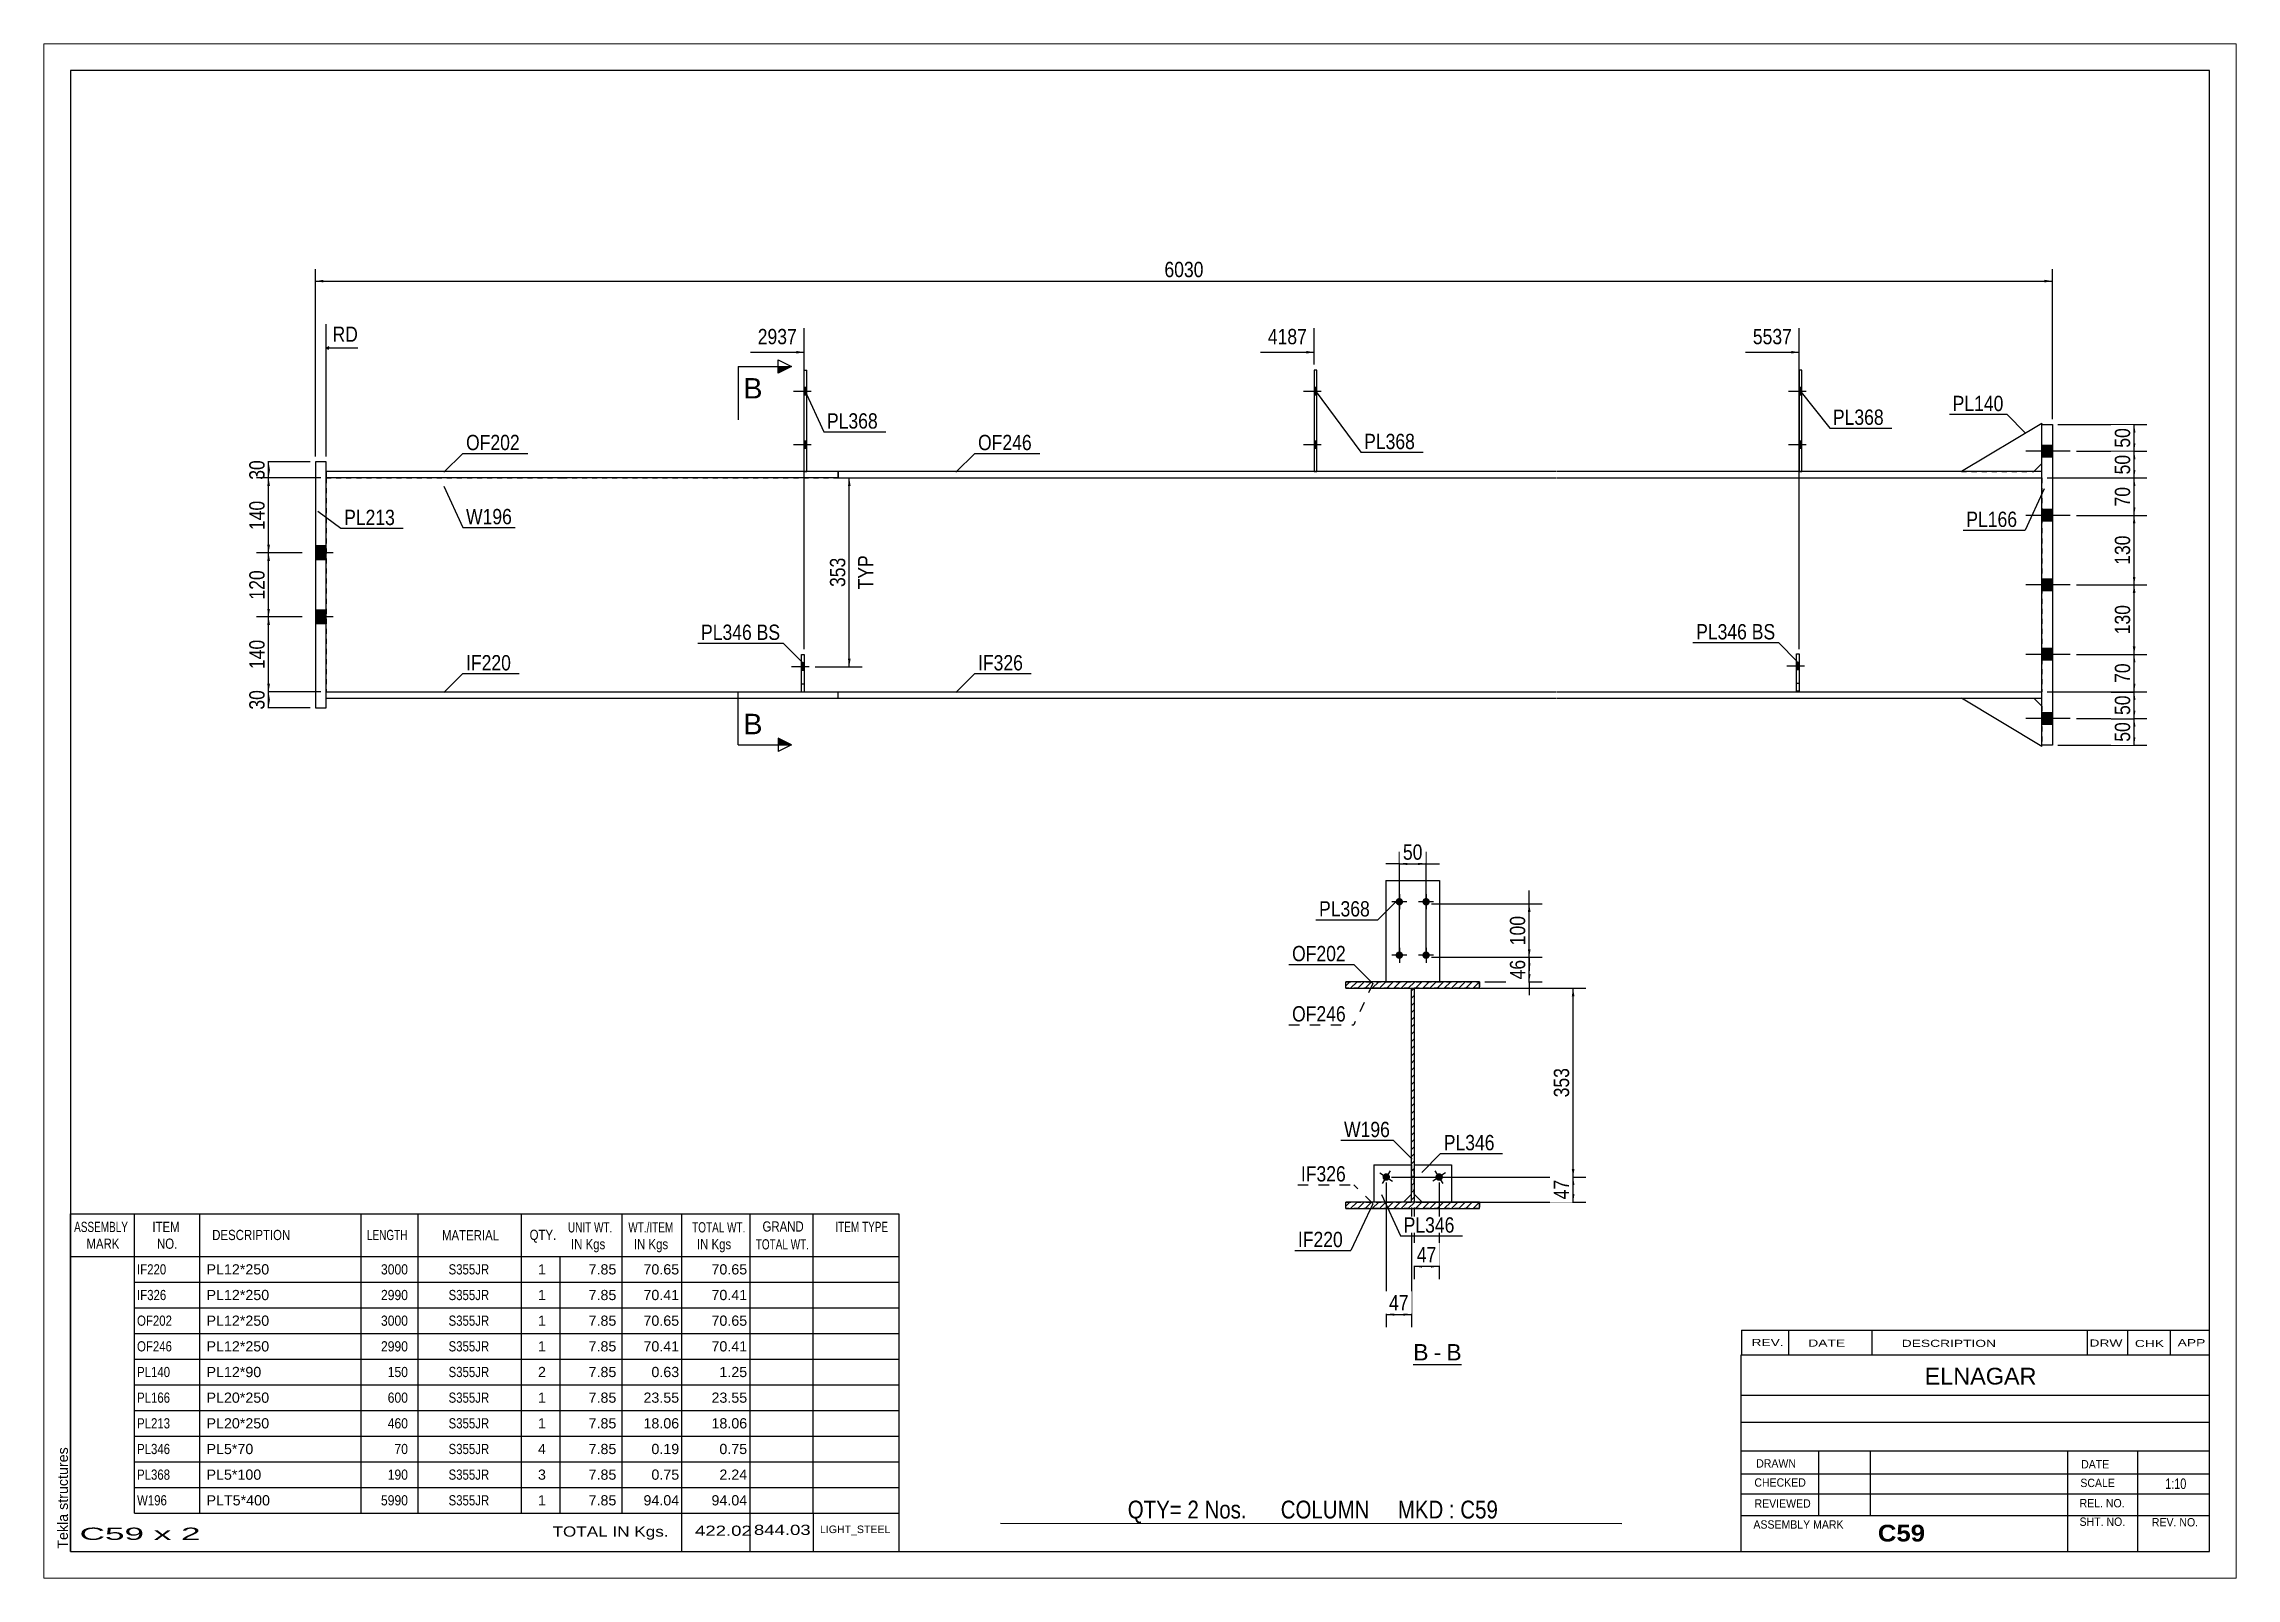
# Paper-space layout 'Layout1' of a CAD drawing. Header units: millimetres. Extents: x 0 to 410, y 0 to 287.
# The model-space entities are those that its viewports show. They can reach past a viewport. Long polylines and large blocks are cut down to what shows.
import ezdxf

# ---------------------------------------------------------------- set-up
doc = ezdxf.new("R2010")
doc.units = ezdxf.units.MM
doc.linetypes.add('DXK_LINE_DOT1', pattern=[1.8814, 0.9407, -0.9407])
doc.linetypes.add('DXK_LINE_DOT2', pattern=[3.9198, 1.9599, -1.9599])
doc.layers.add('Viewport layer', color=7, linetype='Continuous', plot=False)
doc.styles.add('Arial', font='ARIAL.TTF', dxfattribs={"height": 0.2})
doc.styles.add('Arial Bold', font='ARIALBD.TTF', dxfattribs={"height": 0.2})
doc.styles.add('Arial Narrow', font='ARIALN.TTF', dxfattribs={"height": 0.2})

# ---------------------------------------------------------------- blocks, each defined once
blk = doc.blocks.new('Unknown-627324394-1210')
at = {"color": 5, "linetype": 'Continuous'}
for p, q in [((52.7, 116.21), (-347.3, 116.21)), ((-347.3, 116.21), (-347.3, -160.79)), ((52.7, -160.79), (52.7, 116.21)), ((-347.3, -160.79), (52.7, -160.79))]:
    blk.add_line(p, q, dxfattribs=at)
at = {"color": 174, "linetype": 'Continuous', "style": 'Arial'}
blk.add_text('Tekla structures', height=1.9102, rotation=90, dxfattribs=at).set_placement((-347.8, -160.29))
blk = doc.blocks.new('Unknown-627324394-13 - 1799')
at = {"color": 7, "linetype": 'Continuous'}
blk.add_line((-96.19, -125.81), (-87.16, -125.81), dxfattribs=at)
at = {"color": 0, "linetype": 'Continuous'}
blk.add_wipeout([(-93.35, -125.06), (-93.35, -121.86), (-96.19, -121.86), (-96.19, -125.06)], dxfattribs=at)
blk.add_wipeout([(-90.97, -125.06), (-90.97, -121.86), (-92.39, -121.86), (-92.39, -125.06)], dxfattribs=at)
at = {"color": 96, "linetype": 'Continuous', "style": 'Arial'}
blk.add_text('B', height=3.06, dxfattribs=at).set_placement((-96.19, -125.06))
at = {"color": 0, "linetype": 'Continuous'}
blk.add_wipeout([(-87.16, -125.06), (-87.16, -121.86), (-90.01, -121.86), (-90.01, -125.06)], dxfattribs=at)
at = {"color": 96, "linetype": 'Continuous', "style": 'Arial'}
for s, p in [('B', (-90.01, -125.06)), ('-', (-92.39, -125.06))]:
    blk.add_text(s, height=3.06, dxfattribs=at).set_placement(p)
blk = doc.blocks.new('Part-627324394-1288 - 1262')
at = {"color": 7, "linetype": 'DXK_LINE_DOT1'}
for p, q in [((-299.5, 40), (-299.5, 0)), ((-299.5, 40), (-255.5, 40)), ((-255.4, 40), (-159.75, 40)), ((-159.65, 40), (-69.4, 40)), ((-69.3, 40), (21.35, 40)), ((21.35, 40), (21.35, 0)), ((-299.5, 0), (-255.5, 0)), ((-255.4, 0), (-159.75, 0)), ((-159.65, 0), (-69.4, 0)), ((-69.3, 0), (21.35, 0))]:
    blk.add_line(p, q, dxfattribs=at)
blk = doc.blocks.new('Bolt-627324394-2669 - 1262')
at = {"linetype": 'Continuous'}
blk.add_hatch(color=3, dxfattribs=at).paths.add_polyline_path([(-210.1, 4), (-210.1, 5.4), (-210.6, 5.4), (-210.6, 4)])
at = {"color": 3, "linetype": 'Continuous'}
for p, q in [((-209.15, 4.7), (-212.45, 4.7)), ((-210.1, 5.4), (-210.6, 5.4)), ((-210.1, 4), (-210.6, 4))]:
    blk.add_line(p, q, dxfattribs=at)
blk = doc.blocks.new('Bolt-627324394-1271 - 1262')
at = {"linetype": 'Continuous'}
for points in [[(21.35, 46.1), (21.35, 43.9), (23.35, 43.9), (23.35, 46.1)], [(21.35, 46.1), (21.35, 43.9), (23.35, 43.9), (23.35, 46.1)], [(21.35, 34.1), (21.35, 31.9), (23.35, 31.9), (23.35, 34.1)], [(21.35, 34.1), (21.35, 31.9), (23.35, 31.9), (23.35, 34.1)], [(21.35, 21.1), (21.35, 18.9), (23.35, 18.9), (23.35, 21.1)], [(21.35, 21.1), (21.35, 18.9), (23.35, 18.9), (23.35, 21.1)], [(21.35, 8.1), (21.35, 5.9), (23.35, 5.9), (23.35, 8.1)], [(21.35, 8.1), (21.35, 5.9), (23.35, 5.9), (23.35, 8.1)], [(21.35, -3.9), (21.35, -6.1), (23.35, -6.1), (23.35, -3.9)], [(21.35, -3.9), (21.35, -6.1), (23.35, -6.1), (23.35, -3.9)]]:
    blk.add_hatch(color=3, dxfattribs=at).paths.add_polyline_path(points)
at = {"color": 3, "linetype": 'Continuous'}
for p, q in [((23.35, 46.1), (21.35, 46.1)), ((23.35, 46.1), (21.35, 46.1)), ((26.65, 45), (18.35, 45)), ((26.65, 45), (18.35, 45)), ((23.35, 43.9), (21.35, 43.9)), ((23.35, 43.9), (21.35, 43.9)), ((26.65, 33), (18.35, 33)), ((26.65, 33), (18.35, 33)), ((23.35, 34.1), (21.35, 34.1)), ((23.35, 34.1), (21.35, 34.1)), ((23.35, 31.9), (21.35, 31.9)), ((23.35, 31.9), (21.35, 31.9)), ((23.35, 21.1), (21.35, 21.1)), ((23.35, 21.1), (21.35, 21.1)), ((26.65, 20), (18.35, 20)), ((26.65, 20), (18.35, 20)), ((23.35, 18.9), (21.35, 18.9)), ((23.35, 18.9), (21.35, 18.9)), ((26.65, 7), (18.35, 7)), ((26.65, 7), (18.35, 7)), ((23.35, 8.1), (21.35, 8.1)), ((23.35, 8.1), (21.35, 8.1)), ((23.35, 5.9), (21.35, 5.9)), ((23.35, 5.9), (21.35, 5.9)), ((23.35, -3.9), (21.35, -3.9)), ((23.35, -3.9), (21.35, -3.9)), ((26.65, -5), (18.35, -5)), ((26.65, -5), (18.35, -5)), ((23.35, -6.1), (21.35, -6.1)), ((23.35, -6.1), (21.35, -6.1))]:
    blk.add_line(p, q, dxfattribs=at)
blk = doc.blocks.new('Part-627324394-1533 - 1262')
at = {"color": 2, "linetype": 'Continuous'}
for p, q in [((-299.5, 41.2), (-299.5, 40)), ((-255.5, 41.2), (-299.5, 41.2)), ((-203.75, 41.2), (-255.4, 41.2)), ((-203.75, 40), (-203.75, 41.2)), ((-255.5, 40), (-299.5, 40)), ((-203.75, 40), (-255.4, 40))]:
    blk.add_line(p, q, dxfattribs=at)
blk = doc.blocks.new('Bolt-627324394-1270 - 1262')
at = {"linetype": 'Continuous'}
for points in [[(-301.5, 27.3), (-301.5, 24.7), (-299.5, 24.7), (-299.5, 27.3)], [(-301.5, 27.3), (-301.5, 24.7), (-299.5, 24.7), (-299.5, 27.3)], [(-301.5, 15.3), (-301.5, 12.7), (-299.5, 12.7), (-299.5, 15.3)], [(-301.5, 15.3), (-301.5, 12.7), (-299.5, 12.7), (-299.5, 15.3)]]:
    blk.add_hatch(color=3, dxfattribs=at).paths.add_polyline_path(points)
at = {"color": 3, "linetype": 'Continuous'}
for p, q in [((-299.5, 27.3), (-301.5, 27.3)), ((-299.5, 27.3), (-301.5, 27.3)), ((-298.2, 26), (-301.5, 26)), ((-298.2, 26), (-301.5, 26)), ((-299.5, 24.7), (-301.5, 24.7)), ((-299.5, 24.7), (-301.5, 24.7)), ((-299.5, 15.3), (-301.5, 15.3)), ((-299.5, 15.3), (-301.5, 15.3)), ((-298.2, 14), (-301.5, 14)), ((-298.2, 14), (-301.5, 14)), ((-299.5, 12.7), (-301.5, 12.7)), ((-299.5, 12.7), (-301.5, 12.7))]:
    blk.add_line(p, q, dxfattribs=at)
blk = doc.blocks.new('Bolt-627324394-2658 - 1262')
at = {"linetype": 'Continuous'}
for points in [[(-114.2, 55.5), (-114.2, 56.9), (-114.7, 56.9), (-114.7, 55.5)], [(-114.2, 55.5), (-114.2, 56.9), (-114.7, 56.9), (-114.7, 55.5)], [(-114.2, 45.5), (-114.2, 46.9), (-114.7, 46.9), (-114.7, 45.5)], [(-114.2, 45.5), (-114.2, 46.9), (-114.7, 46.9), (-114.7, 45.5)]]:
    blk.add_hatch(color=3, dxfattribs=at).paths.add_polyline_path(points)
at = {"color": 3, "linetype": 'Continuous'}
for p, q in [((-113.4, 56.2), (-116.7, 56.2)), ((-113.4, 56.2), (-116.7, 56.2)), ((-114.2, 56.9), (-114.7, 56.9)), ((-114.2, 56.9), (-114.7, 56.9)), ((-114.2, 55.5), (-114.7, 55.5)), ((-114.2, 55.5), (-114.7, 55.5)), ((-113.4, 46.2), (-116.7, 46.2)), ((-113.4, 46.2), (-116.7, 46.2)), ((-114.2, 46.9), (-114.7, 46.9)), ((-114.2, 46.9), (-114.7, 46.9)), ((-114.2, 45.5), (-114.7, 45.5)), ((-114.2, 45.5), (-114.7, 45.5))]:
    blk.add_line(p, q, dxfattribs=at)
blk = doc.blocks.new('Part-627324394-1354 - 1262')
at = {"color": 2, "linetype": 'Continuous'}
for p, q in [((-23.5, 60.2), (-24, 60.2)), ((-24, 60.2), (-24, 41.2)), ((-23.5, 41.2), (-23.5, 60.2))]:
    blk.add_line(p, q, dxfattribs=at)
at = {"color": 7, "linetype": 'DXK_LINE_DOT1'}
blk.add_line((-24, 41.2), (-23.5, 41.2), dxfattribs=at)
blk = doc.blocks.new('Part-627324394-1423 - 1262')
at = {"color": 2, "linetype": 'Continuous'}
for p, q in [((-299.5, 43), (-301.5, 43)), ((-301.5, 43), (-301.5, -3)), ((-299.5, -3), (-299.5, 43)), ((-301.5, -3), (-299.5, -3))]:
    blk.add_line(p, q, dxfattribs=at)
blk = doc.blocks.new('Part-627324394-1359 - 1262')
at = {"color": 2, "linetype": 'Continuous'}
for p, q in [((-210.1, 41.2), (-210.1, 60.2)), ((-210.1, 60.2), (-209.6, 60.2)), ((-209.6, 41.2), (-209.6, 60.2))]:
    blk.add_line(p, q, dxfattribs=at)
at = {"color": 7, "linetype": 'DXK_LINE_DOT1'}
blk.add_line((-210.1, 41.2), (-209.6, 41.2), dxfattribs=at)
blk = doc.blocks.new('Part-627324394-1364 - 1262')
at = {"color": 2, "linetype": 'Continuous'}
for p, q in [((-114.2, 60.2), (-114.7, 60.2)), ((-114.7, 60.2), (-114.7, 41.2)), ((-114.2, 41.2), (-114.2, 60.2))]:
    blk.add_line(p, q, dxfattribs=at)
at = {"color": 7, "linetype": 'DXK_LINE_DOT1'}
blk.add_line((-114.7, 41.2), (-114.2, 41.2), dxfattribs=at)
blk = doc.blocks.new('Part-627324394-1396 - 1262')
at = {"color": 2, "linetype": 'Continuous'}
for p, q in [((21.35, -10.2), (6.35, -1.2)), ((19.85, -1.2), (21.35, -2.7)), ((21.35, -10.2), (21.35, -10))]:
    blk.add_line(p, q, dxfattribs=at)
at = {"color": 7, "linetype": 'DXK_LINE_DOT1'}
for p, q in [((6.35, -1.2), (19.85, -1.2)), ((21.35, -2.7), (21.35, -10))]:
    blk.add_line(p, q, dxfattribs=at)
blk = doc.blocks.new('Part-627324394-2652 - 1262')
at = {"color": 7, "linetype": 'DXK_LINE_DOT1'}
for p, q in [((-210.6, 0), (-210.6, 7)), ((-210.6, 7), (-210.1, 7)), ((-210.1, 7), (-210.1, 0)), ((-210.6, 1.5), (-210.1, 1.5))]:
    blk.add_line(p, q, dxfattribs=at)
blk = doc.blocks.new('Part-627324394-1401 - 1262')
at = {"color": 2, "linetype": 'Continuous'}
for p, q in [((21.35, 50.2), (6.35, 41.2)), ((21.35, 50.2), (21.35, 50)), ((19.85, 41.2), (21.35, 42.7))]:
    blk.add_line(p, q, dxfattribs=at)
at = {"color": 7, "linetype": 'DXK_LINE_DOT1'}
for p, q in [((21.35, 42.7), (21.35, 50)), ((6.35, 41.2), (19.85, 41.2))]:
    blk.add_line(p, q, dxfattribs=at)
blk = doc.blocks.new('Part-627324394-1445 - 1262')
at = {"color": 2, "linetype": 'Continuous'}
for p, q in [((21.35, 50), (23.35, 50)), ((21.35, -10), (21.35, 50)), ((23.35, 50), (23.35, -10)), ((23.35, -10), (21.35, -10))]:
    blk.add_line(p, q, dxfattribs=at)
blk = doc.blocks.new('Part-627324394-1467 - 1262')
at = {"color": 2, "linetype": 'Continuous'}
for p, q in [((-203.75, -1.2), (-203.75, 0)), ((-203.75, 0), (-159.75, 0)), ((-159.65, 0), (-69.4, 0)), ((-69.3, 0), (21.35, 0)), ((21.35, -1.2), (21.35, 0)), ((-203.75, -1.2), (-159.75, -1.2)), ((-159.65, -1.2), (-69.4, -1.2)), ((-69.3, -1.2), (21.35, -1.2))]:
    blk.add_line(p, q, dxfattribs=at)
blk = doc.blocks.new('Part-627324394-1489 - 1262')
at = {"color": 2, "linetype": 'Continuous'}
for p, q in [((-299.5, -1.2), (-299.5, 0)), ((-299.5, 0), (-255.5, 0)), ((-255.4, 0), (-203.75, 0)), ((-203.75, -1.2), (-203.75, 0)), ((-299.5, -1.2), (-255.5, -1.2)), ((-255.4, -1.2), (-203.75, -1.2))]:
    blk.add_line(p, q, dxfattribs=at)
blk = doc.blocks.new('Bolt-627324394-2666 - 1262')
at = {"color": 3, "linetype": 'DXK_LINE_DOT2'}
for p, q in [((-209.15, 4.7), (-212.45, 4.7)), ((-210.1, 5.4), (-210.6, 5.4)), ((-210.1, 4), (-210.6, 4))]:
    blk.add_line(p, q, dxfattribs=at)
blk = doc.blocks.new('Part-627324394-2646 - 1262')
at = {"color": 7, "linetype": 'DXK_LINE_DOT1'}
for p, q in [((-24.5, 0.1), (-24.5, 7.1)), ((-24.5, 7.1), (-24, 7.1)), ((-24, 7.1), (-24, 0.1)), ((-24.5, 1.6), (-24, 1.6)), ((-24, 0.1), (-24.5, 0.1))]:
    blk.add_line(p, q, dxfattribs=at)
blk = doc.blocks.new('Part-627324394-1511 - 1262')
at = {"color": 2, "linetype": 'Continuous'}
for p, q in [((-203.75, 41.2), (-203.75, 40)), ((-159.75, 41.2), (-203.75, 41.2)), ((-69.4, 41.2), (-159.65, 41.2)), ((21.35, 41.2), (-69.3, 41.2)), ((21.35, 40), (21.35, 41.2)), ((-203.75, 40), (-159.75, 40)), ((-159.65, 40), (-69.4, 40)), ((-69.3, 40), (21.35, 40))]:
    blk.add_line(p, q, dxfattribs=at)
blk = doc.blocks.new('Bolt-627324394-2284 - 1262')
at = {"linetype": 'Continuous'}
for points in [[(-23.5, 55.5), (-23.5, 56.9), (-24, 56.9), (-24, 55.5)], [(-23.5, 55.5), (-23.5, 56.9), (-24, 56.9), (-24, 55.5)], [(-23.5, 45.5), (-23.5, 46.9), (-24, 46.9), (-24, 45.5)], [(-23.5, 45.5), (-23.5, 46.9), (-24, 46.9), (-24, 45.5)]]:
    blk.add_hatch(color=3, dxfattribs=at).paths.add_polyline_path(points)
at = {"color": 3, "linetype": 'Continuous'}
for p, q in [((-22.7, 56.2), (-26, 56.2)), ((-22.7, 56.2), (-26, 56.2)), ((-23.5, 56.9), (-24, 56.9)), ((-23.5, 56.9), (-24, 56.9)), ((-23.5, 55.5), (-24, 55.5)), ((-23.5, 55.5), (-24, 55.5)), ((-22.7, 46.2), (-26, 46.2)), ((-22.7, 46.2), (-26, 46.2)), ((-23.5, 46.9), (-24, 46.9)), ((-23.5, 46.9), (-24, 46.9)), ((-23.5, 45.5), (-24, 45.5)), ((-23.5, 45.5), (-24, 45.5))]:
    blk.add_line(p, q, dxfattribs=at)
blk = doc.blocks.new('Part-627324394-2649 - 1262')
at = {"color": 2, "linetype": 'Continuous'}
for p, q in [((-24.5, 0.1), (-24.5, 7.1)), ((-24.5, 7.1), (-24, 7.1)), ((-24, 7.1), (-24, 0.1)), ((-24, 0.1), (-24.5, 0.1))]:
    blk.add_line(p, q, dxfattribs=at)
blk = doc.blocks.new('Part-627324394-2655 - 1262')
at = {"color": 2, "linetype": 'Continuous'}
for p, q in [((-210.6, 0), (-210.6, 7)), ((-210.6, 7), (-210.1, 7)), ((-210.1, 7), (-210.1, 0))]:
    blk.add_line(p, q, dxfattribs=at)
blk = doc.blocks.new('Bolt-627324394-2659 - 1262')
at = {"linetype": 'Continuous'}
for points in [[(-209.6, 55.5), (-209.6, 56.9), (-210.1, 56.9), (-210.1, 55.5)], [(-209.6, 55.5), (-209.6, 56.9), (-210.1, 56.9), (-210.1, 55.5)], [(-209.6, 45.5), (-209.6, 46.9), (-210.1, 46.9), (-210.1, 45.5)], [(-209.6, 45.5), (-209.6, 46.9), (-210.1, 46.9), (-210.1, 45.5)]]:
    blk.add_hatch(color=3, dxfattribs=at).paths.add_polyline_path(points)
at = {"color": 3, "linetype": 'Continuous'}
for p, q in [((-208.8, 56.2), (-212.1, 56.2)), ((-208.8, 56.2), (-212.1, 56.2)), ((-209.6, 56.9), (-210.1, 56.9)), ((-209.6, 56.9), (-210.1, 56.9)), ((-209.6, 55.5), (-210.1, 55.5)), ((-209.6, 55.5), (-210.1, 55.5)), ((-208.8, 46.2), (-212.1, 46.2)), ((-208.8, 46.2), (-212.1, 46.2)), ((-209.6, 46.9), (-210.1, 46.9)), ((-209.6, 46.9), (-210.1, 46.9)), ((-209.6, 45.5), (-210.1, 45.5)), ((-209.6, 45.5), (-210.1, 45.5))]:
    blk.add_line(p, q, dxfattribs=at)
blk = doc.blocks.new('Bolt-627324394-2660 - 1262')
at = {"color": 3, "linetype": 'DXK_LINE_DOT2'}
for p, q in [((-23.05, 4.8), (-26.35, 4.8)), ((-24, 5.5), (-24.5, 5.5)), ((-24, 4.1), (-24.5, 4.1))]:
    blk.add_line(p, q, dxfattribs=at)
blk = doc.blocks.new('Bolt-627324394-2663 - 1262')
at = {"linetype": 'Continuous'}
blk.add_hatch(color=3, dxfattribs=at).paths.add_polyline_path([(-24, 4.1), (-24, 5.5), (-24.5, 5.5), (-24.5, 4.1)])
at = {"color": 3, "linetype": 'Continuous'}
for p, q in [((-23.05, 4.8), (-26.35, 4.8)), ((-24, 5.5), (-24.5, 5.5)), ((-24, 4.1), (-24.5, 4.1))]:
    blk.add_line(p, q, dxfattribs=at)
blk = doc.blocks.new('Part-627324394-2730 - 1799')
at = {"color": 2, "linetype": 'Continuous'}
for p, q in [((-96.05, -88.46), (-89.05, -88.46)), ((-89.05, -88.46), (-89.05, -95.46)), ((-94.55, -95.46), (-96.05, -93.96))]:
    blk.add_line(p, q, dxfattribs=at)
at = {"color": 7, "linetype": 'DXK_LINE_DOT1'}
blk.add_line((-96.05, -93.96), (-96.05, -88.46), dxfattribs=at)
blk = doc.blocks.new('Part-627324394-1845 - 1799')
at = {"color": 2, "linetype": 'Continuous'}
for p, q in [((-101.3, -35.26), (-91.3, -35.26)), ((-101.3, -35.26), (-101.3, -54.26)), ((-91.3, -35.26), (-91.3, -54.26))]:
    blk.add_line(p, q, dxfattribs=at)
blk = doc.blocks.new('Part-627324394-1805 - 1799')
at = {"linetype": 'Continuous'}
h = blk.add_hatch(dxfattribs=at)
h.set_pattern_fill('', scale=0.3, style=0, pattern_type=0)
h.set_pattern_definition([(45, (-83.8002, -54.2576), (-0.67352, 0.67352), [])])
h.paths.add_polyline_path([(-83.8, -55.46), (-83.8, -54.26), (-108.8, -54.26), (-108.8, -55.46)])
at = {"color": 7, "linetype": 'DXK_LINE_DOT1'}
for p, q in [((-108.8, -55.46), (-108.8, -54.26)), ((-108.8, -54.26), (-83.8, -54.26)), ((-83.8, -55.46), (-108.8, -55.46)), ((-83.8, -54.26), (-83.8, -55.46))]:
    blk.add_line(p, q, dxfattribs=at)
at = {"color": 2, "linetype": 'Continuous'}
for p, q in [((-108.8, -55.46), (-108.8, -54.26)), ((-83.8, -54.26), (-108.8, -54.26)), ((-108.8, -55.46), (-83.8, -55.46)), ((-83.8, -55.46), (-83.8, -54.26))]:
    blk.add_line(p, q, dxfattribs=at)
blk = doc.blocks.new('Part-627324394-1811 - 1799')
at = {"linetype": 'Continuous'}
h = blk.add_hatch(dxfattribs=at)
h.set_pattern_fill('', scale=0.3, style=0, pattern_type=0)
h.set_pattern_definition([(45, (-83.8002, -95.4576), (-0.67352, 0.67352), [])])
h.paths.add_polyline_path([(-83.8, -96.66), (-83.8, -95.46), (-108.8, -95.46), (-108.8, -96.66)])
at = {"color": 7, "linetype": 'DXK_LINE_DOT1'}
for p, q in [((-108.8, -96.66), (-108.8, -95.46)), ((-108.8, -95.46), (-83.8, -95.46)), ((-83.8, -96.66), (-108.8, -96.66)), ((-83.8, -95.46), (-83.8, -96.66))]:
    blk.add_line(p, q, dxfattribs=at)
at = {"color": 2, "linetype": 'Continuous'}
for p, q in [((-108.8, -96.66), (-108.8, -95.46)), ((-83.8, -95.46), (-108.8, -95.46)), ((-108.8, -96.66), (-83.8, -96.66)), ((-83.8, -96.66), (-83.8, -95.46))]:
    blk.add_line(p, q, dxfattribs=at)
blk = doc.blocks.new('Part-627324394-1853 - 1799')
at = {"linetype": 'Continuous'}
h = blk.add_hatch(dxfattribs=at)
h.set_pattern_fill('', scale=0.3, style=0, pattern_type=0)
h.set_pattern_definition([(45, (-96.0502, -55.4576), (-0.67352, 0.67352), [])])
h.paths.add_polyline_path([(-96.05, -95.46), (-96.05, -55.46), (-96.55, -55.46), (-96.55, -95.46)])
at = {"color": 2, "linetype": 'Continuous'}
for p, q in [((-96.55, -95.46), (-96.55, -55.46)), ((-96.55, -55.46), (-96.05, -55.46)), ((-96.05, -55.46), (-96.05, -95.46)), ((-96.05, -95.46), (-96.55, -95.46))]:
    blk.add_line(p, q, dxfattribs=at)
blk = doc.blocks.new('Part-627324394-2727 - 1799')
at = {"color": 2, "linetype": 'Continuous'}
for p, q in [((-103.55, -88.46), (-96.55, -88.46)), ((-103.55, -88.46), (-103.55, -95.46)), ((-96.55, -93.96), (-98.05, -95.46))]:
    blk.add_line(p, q, dxfattribs=at)
at = {"color": 7, "linetype": 'DXK_LINE_DOT1'}
blk.add_line((-96.55, -88.46), (-96.55, -93.96), dxfattribs=at)
blk = doc.blocks.new('Bolt-627324394-2734 - 1799')
at = {"linetype": 'Continuous'}
for points in [[(-98.1, -39.26, -1), (-99.5, -39.26, -1)], [(-93.1, -39.26, -1), (-94.5, -39.26, -1)], [(-98.1, -49.26, -1), (-99.5, -49.26, -1)], [(-93.1, -49.26, -1), (-94.5, -49.26, -1)]]:
    blk.add_hatch(color=3, dxfattribs=at).paths.add_polyline_path(points)
at = {"color": 3, "linetype": 'Continuous'}
for p, q in [((-97.4, -39.26), (-100.2, -39.26)), ((-98.8, -37.86), (-98.8, -40.66)), ((-92.4, -39.26), (-95.2, -39.26)), ((-93.8, -37.86), (-93.8, -40.66)), ((-98.8, -47.86), (-98.8, -50.66)), ((-93.8, -47.86), (-93.8, -50.66)), ((-97.4, -49.26), (-100.2, -49.26)), ((-92.4, -49.26), (-95.2, -49.26))]:
    blk.add_line(p, q, dxfattribs=at)
blk = doc.blocks.new('Bolt-627324394-2741 - 1799')
at = {"linetype": 'Continuous'}
blk.add_hatch(color=3, dxfattribs=at).paths.add_polyline_path([(-100.87, -90.17, -1), (-101.63, -91.35, -1)])
at = {"color": 3, "linetype": 'Continuous'}
for p, q in [((-102.43, -90), (-100.07, -91.51)), ((-100.5, -89.58), (-102, -91.94))]:
    blk.add_line(p, q, dxfattribs=at)
blk = doc.blocks.new('Bolt-627324394-2744 - 1799')
at = {"linetype": 'Continuous'}
blk.add_hatch(color=3, dxfattribs=at).paths.add_polyline_path([(-90.97, -91.35, -1), (-91.73, -90.17, -1)])
at = {"color": 3, "linetype": 'Continuous'}
for p, q in [((-90.17, -90), (-92.53, -91.51)), ((-90.6, -91.94), (-92.1, -89.58))]:
    blk.add_line(p, q, dxfattribs=at)
blk = doc.blocks.new('StraightDimension-627324394-3665 - 1262')
at = {"linetype": 'Continuous'}
for points in [[(38.37, 18.5), (38.62, 20), (38.87, 18.5)], [(38.87, 8.5), (38.62, 7), (38.37, 8.5)]]:
    blk.add_hatch(color=7, dxfattribs=at).paths.add_polyline_path(points)
at = {"color": 7, "linetype": 'Continuous'}
for p, q in [((27.85, 20), (41.02, 20)), ((38.62, 7), (38.62, 20)), ((27.85, 7), (41.02, 7))]:
    blk.add_line(p, q, dxfattribs=at)
at = {"color": 0}
blk.add_wipeout([(38.47, 16.84), (34.27, 16.84), (34.27, 10.16), (38.47, 10.16)], dxfattribs=at)
at = {"color": 3, "style": 'Arial Narrow'}
blk.add_text('130', height=2.863, rotation=90.0002, dxfattribs=at).set_placement((37.87, 10.76))
blk = doc.blocks.new('StraightDimension-627324394-3668 - 1262')
at = {"linetype": 'Continuous'}
for points in [[(38.37, -6.5), (38.62, -5), (38.87, -6.5)], [(38.87, -8.5), (38.62, -10), (38.37, -8.5)]]:
    blk.add_hatch(color=7, dxfattribs=at).paths.add_polyline_path(points)
at = {"color": 7, "linetype": 'Continuous'}
for p, q in [((27.85, -5), (41.02, -5)), ((38.62, -10), (38.62, -5)), ((24.35, -10), (41.02, -10))]:
    blk.add_line(p, q, dxfattribs=at)
at = {"color": 0}
blk.add_wipeout([(38.47, -5.07), (34.27, -5.07), (34.27, -9.93), (38.47, -9.93)], dxfattribs=at)
at = {"color": 3, "style": 'Arial Narrow'}
blk.add_text('50', height=2.863, rotation=90.0002, dxfattribs=at).set_placement((37.87, -9.33))
blk = doc.blocks.new('StraightDimension-627324394-1728 - 1262')
at = {"linetype": 'Continuous'}
for points in [[(-310.52, 12.5), (-310.27, 14), (-310.02, 12.5)], [(-310.02, 1.5), (-310.27, 0), (-310.52, 1.5)]]:
    blk.add_hatch(color=7, dxfattribs=at).paths.add_polyline_path(points)
at = {"color": 7, "linetype": 'Continuous'}
for p, q in [((-304, 14), (-312.52, 14)), ((-310.27, 0), (-310.27, 14)), ((-300.5, 0), (-312.52, 0))]:
    blk.add_line(p, q, dxfattribs=at)
at = {"color": 0}
blk.add_wipeout([(-310.42, 10.34), (-314.62, 10.34), (-314.62, 3.66), (-310.42, 3.66)], dxfattribs=at)
at = {"color": 3, "style": 'Arial Narrow'}
blk.add_text('140', height=2.863, rotation=90.0002, dxfattribs=at).set_placement((-311.02, 4.26))
blk = doc.blocks.new('StraightDimension-627324394-1737 - 1262')
at = {"linetype": 'Continuous'}
for points in [[(-310.52, 41.5), (-310.27, 43), (-310.02, 41.5)], [(-310.02, 41.5), (-310.27, 40), (-310.52, 41.5)]]:
    blk.add_hatch(color=7, dxfattribs=at).paths.add_polyline_path(points)
at = {"color": 7, "linetype": 'Continuous'}
for p, q in [((-302.5, 43), (-312.52, 43)), ((-310.27, 40), (-310.27, 43)), ((-300.5, 40), (-312.52, 40))]:
    blk.add_line(p, q, dxfattribs=at)
at = {"color": 0}
blk.add_wipeout([(-310.42, 43.93), (-314.62, 43.93), (-314.62, 39.07), (-310.42, 39.07)], dxfattribs=at)
at = {"color": 3, "style": 'Arial Narrow'}
blk.add_text('30', height=2.863, rotation=90.0002, dxfattribs=at).set_placement((-311.02, 39.67))
blk = doc.blocks.new('StraightDimension-627324394-4001 - 1262')
at = {"linetype": 'Continuous'}
blk.add_hatch(color=7, dxfattribs=at).paths.add_polyline_path([(-211.6, 63.77), (-210.1, 63.52), (-211.6, 63.27)])
at = {"color": 7, "linetype": 'Continuous'}
for p, q in [((-210.1, 8), (-210.1, 68.02)), ((-220.16, 63.52), (-210.1, 63.52))]:
    blk.add_line(p, q, dxfattribs=at)
at = {"color": 0, "linetype": 'Continuous'}
blk.add_wipeout([(-292.97, 64.87), (-292.97, 69.07), (-298.91, 69.07), (-298.91, 64.87)], dxfattribs=at)
at = {"color": 7, "linetype": 'Continuous'}
for p, q in [((-299.5, 44), (-299.5, 68.77)), ((-299, 64.52), (-299.5, 64.27)), ((-299, 64.02), (-299.5, 64.27)), ((-293.57, 64.27), (-299.5, 64.27))]:
    blk.add_line(p, q, dxfattribs=at)
at = {"color": 3, "linetype": 'Continuous', "style": 'Arial Narrow'}
blk.add_text('RD', height=2.863, dxfattribs=at).set_placement((-298.31, 65.47))
at = {"color": 0}
blk.add_wipeout([(-210.88, 64.42), (-210.88, 68.62), (-219.39, 68.62), (-219.39, 64.42)], dxfattribs=at)
at = {"color": 3, "style": 'Arial Narrow'}
blk.add_text('2937', height=2.863, dxfattribs=at).set_placement((-218.79, 65.02))
blk = doc.blocks.new('StraightDimension-627324394-1630 - 1262')
at = {"linetype": 'Continuous'}
for points in [[(-201.92, 38.5), (-201.67, 40), (-201.42, 38.5)], [(-201.42, 6.2), (-201.67, 4.7), (-201.92, 6.2)]]:
    blk.add_hatch(color=7, dxfattribs=at).paths.add_polyline_path(points)
at = {"color": 7, "linetype": 'Continuous'}
for p, q in [((-203.25, 40), (-199.27, 40)), ((-201.67, 4.7), (-201.67, 40)), ((-208.02, 4.7), (-199.27, 4.7))]:
    blk.add_line(p, q, dxfattribs=at)
at = {"color": 0}
blk.add_wipeout([(-201.82, 25.69), (-206.02, 25.69), (-206.02, 19.01), (-201.82, 19.01)], dxfattribs=at)
at = {"color": 0, "linetype": 'Continuous'}
blk.add_wipeout([(-196.57, 26.14), (-200.77, 26.14), (-200.77, 18.56), (-196.57, 18.56)], dxfattribs=at)
at = {"color": 3, "style": 'Arial Narrow'}
blk.add_text('353', height=2.863, rotation=90.0002, dxfattribs=at).set_placement((-202.42, 19.61))
at = {"color": 3, "linetype": 'Continuous', "style": 'Arial Narrow'}
blk.add_text('TYP', height=2.863, rotation=90.0002, dxfattribs=at).set_placement((-197.17, 19.16))
blk = doc.blocks.new('StraightDimension-627324394-3667 - 1262')
at = {"linetype": 'Continuous'}
for points in [[(38.37, -1.5), (38.62, 0), (38.87, -1.5)], [(38.87, -3.5), (38.62, -5), (38.37, -3.5)]]:
    blk.add_hatch(color=7, dxfattribs=at).paths.add_polyline_path(points)
at = {"color": 7, "linetype": 'Continuous'}
for p, q in [((22.35, 0), (41.02, 0)), ((38.62, -5), (38.62, 0)), ((27.85, -5), (41.02, -5))]:
    blk.add_line(p, q, dxfattribs=at)
at = {"color": 0}
blk.add_wipeout([(38.47, -0.07), (34.27, -0.07), (34.27, -4.93), (38.47, -4.93)], dxfattribs=at)
at = {"color": 3, "style": 'Arial Narrow'}
blk.add_text('50', height=2.863, rotation=90.0002, dxfattribs=at).set_placement((37.87, -4.33))
blk = doc.blocks.new('StraightDimension-627324394-1643 - 1262')
at = {"linetype": 'Continuous'}
for points in [[(-300, 76.57), (-301.5, 76.82), (-300, 77.07)], [(21.85, 77.07), (23.35, 76.82), (21.85, 76.57)]]:
    blk.add_hatch(color=7, dxfattribs=at).paths.add_polyline_path(points)
at = {"color": 7, "linetype": 'Continuous'}
for p, q in [((-301.5, 44), (-301.5, 79.07)), ((23.35, 51), (23.35, 79.07)), ((-301.5, 76.82), (23.35, 76.82))]:
    blk.add_line(p, q, dxfattribs=at)
at = {"color": 0}
blk.add_wipeout([(-134.82, 76.97), (-134.82, 81.17), (-143.33, 81.17), (-143.33, 76.97)], dxfattribs=at)
at = {"color": 3, "style": 'Arial Narrow'}
blk.add_text('6030', height=2.863, dxfattribs=at).set_placement((-142.73, 77.57))
blk = doc.blocks.new('StraightDimension-627324394-1709 - 1262')
at = {"linetype": 'Continuous'}
for points in [[(-310.52, -1.5), (-310.27, 0), (-310.02, -1.5)], [(-310.02, -1.5), (-310.27, -3), (-310.52, -1.5)]]:
    blk.add_hatch(color=7, dxfattribs=at).paths.add_polyline_path(points)
at = {"color": 7, "linetype": 'Continuous'}
for p, q in [((-300.5, 0), (-312.52, 0)), ((-310.27, -3), (-310.27, 0)), ((-302.5, -3), (-312.52, -3))]:
    blk.add_line(p, q, dxfattribs=at)
at = {"color": 0}
blk.add_wipeout([(-310.42, 0.93), (-314.62, 0.93), (-314.62, -3.93), (-310.42, -3.93)], dxfattribs=at)
at = {"color": 3, "style": 'Arial Narrow'}
blk.add_text('30', height=2.863, rotation=90.0002, dxfattribs=at).set_placement((-311.02, -3.33))
blk = doc.blocks.new('StraightDimension-627324394-1718 - 1262')
at = {"linetype": 'Continuous'}
for points in [[(-310.52, 38.5), (-310.27, 40), (-310.02, 38.5)], [(-310.02, 27.5), (-310.27, 26), (-310.52, 27.5)]]:
    blk.add_hatch(color=7, dxfattribs=at).paths.add_polyline_path(points)
at = {"color": 7, "linetype": 'Continuous'}
for p, q in [((-300.5, 40), (-312.52, 40)), ((-310.27, 26), (-310.27, 40)), ((-304, 26), (-312.52, 26))]:
    blk.add_line(p, q, dxfattribs=at)
at = {"color": 0}
blk.add_wipeout([(-310.42, 36.34), (-314.62, 36.34), (-314.62, 29.66), (-310.42, 29.66)], dxfattribs=at)
at = {"color": 3, "style": 'Arial Narrow'}
blk.add_text('140', height=2.863, rotation=90.0002, dxfattribs=at).set_placement((-311.02, 30.26))
blk = doc.blocks.new('StraightDimension-627324394-3643 - 1262')
at = {"linetype": 'Continuous'}
for points in [[(-310.52, 24.5), (-310.27, 26), (-310.02, 24.5)], [(-310.02, 15.5), (-310.27, 14), (-310.52, 15.5)]]:
    blk.add_hatch(color=7, dxfattribs=at).paths.add_polyline_path(points)
at = {"color": 7, "linetype": 'Continuous'}
for p, q in [((-304, 26), (-312.52, 26)), ((-310.27, 14), (-310.27, 26)), ((-304, 14), (-312.52, 14))]:
    blk.add_line(p, q, dxfattribs=at)
at = {"color": 0}
blk.add_wipeout([(-310.42, 23.34), (-314.62, 23.34), (-314.62, 16.66), (-310.42, 16.66)], dxfattribs=at)
at = {"color": 3, "style": 'Arial Narrow'}
blk.add_text('120', height=2.863, rotation=90.0002, dxfattribs=at).set_placement((-311.02, 17.26))
blk = doc.blocks.new('StraightDimension-627324394-3661 - 1262')
at = {"linetype": 'Continuous'}
for points in [[(38.37, 48.5), (38.62, 50), (38.87, 48.5)], [(38.87, 46.5), (38.62, 45), (38.37, 46.5)]]:
    blk.add_hatch(color=7, dxfattribs=at).paths.add_polyline_path(points)
at = {"color": 7, "linetype": 'Continuous'}
for p, q in [((24.35, 50), (41.02, 50)), ((38.62, 45), (38.62, 50)), ((27.85, 45), (41.02, 45))]:
    blk.add_line(p, q, dxfattribs=at)
at = {"color": 0}
blk.add_wipeout([(38.47, 49.93), (34.27, 49.93), (34.27, 45.07), (38.47, 45.07)], dxfattribs=at)
at = {"color": 3, "style": 'Arial Narrow'}
blk.add_text('50', height=2.863, rotation=90.0002, dxfattribs=at).set_placement((37.87, 45.67))
blk = doc.blocks.new('StraightDimension-627324394-3662 - 1262')
at = {"linetype": 'Continuous'}
for points in [[(38.37, 43.5), (38.62, 45), (38.87, 43.5)], [(38.87, 41.5), (38.62, 40), (38.37, 41.5)]]:
    blk.add_hatch(color=7, dxfattribs=at).paths.add_polyline_path(points)
at = {"color": 7, "linetype": 'Continuous'}
for p, q in [((27.85, 45), (41.02, 45)), ((38.62, 40), (38.62, 45)), ((22.35, 40), (41.02, 40))]:
    blk.add_line(p, q, dxfattribs=at)
at = {"color": 0}
blk.add_wipeout([(38.47, 44.93), (34.27, 44.93), (34.27, 40.07), (38.47, 40.07)], dxfattribs=at)
at = {"color": 3, "style": 'Arial Narrow'}
blk.add_text('50', height=2.863, rotation=90.0002, dxfattribs=at).set_placement((37.87, 40.67))
blk = doc.blocks.new('StraightDimension-627324394-3663 - 1262')
at = {"linetype": 'Continuous'}
for points in [[(38.37, 38.5), (38.62, 40), (38.87, 38.5)], [(38.87, 34.5), (38.62, 33), (38.37, 34.5)]]:
    blk.add_hatch(color=7, dxfattribs=at).paths.add_polyline_path(points)
at = {"color": 7, "linetype": 'Continuous'}
for p, q in [((22.35, 40), (41.02, 40)), ((38.62, 33), (38.62, 40)), ((27.85, 33), (41.02, 33))]:
    blk.add_line(p, q, dxfattribs=at)
at = {"color": 0}
blk.add_wipeout([(38.47, 38.93), (34.27, 38.93), (34.27, 34.07), (38.47, 34.07)], dxfattribs=at)
at = {"color": 3, "style": 'Arial Narrow'}
blk.add_text('70', height=2.863, rotation=90.0002, dxfattribs=at).set_placement((37.87, 34.67))
blk = doc.blocks.new('StraightDimension-627324394-3999 - 1262')
at = {"linetype": 'Continuous'}
blk.add_hatch(color=7, dxfattribs=at).paths.add_polyline_path([(-25.5, 63.77), (-24, 63.52), (-25.5, 63.27)])
at = {"color": 7, "linetype": 'Continuous'}
for p, q in [((-24, 8), (-24, 68.02)), ((-34.06, 63.52), (-24, 63.52))]:
    blk.add_line(p, q, dxfattribs=at)
at = {"color": 0}
blk.add_wipeout([(-24.78, 64.42), (-24.78, 68.62), (-33.29, 68.62), (-33.29, 64.42)], dxfattribs=at)
at = {"color": 3, "style": 'Arial Narrow'}
blk.add_text('5537', height=2.863, dxfattribs=at).set_placement((-32.69, 65.02))
blk = doc.blocks.new('StraightDimension-627324394-3664 - 1262')
at = {"linetype": 'Continuous'}
for points in [[(38.37, 31.5), (38.62, 33), (38.87, 31.5)], [(38.87, 21.5), (38.62, 20), (38.37, 21.5)]]:
    blk.add_hatch(color=7, dxfattribs=at).paths.add_polyline_path(points)
at = {"color": 7, "linetype": 'Continuous'}
for p, q in [((27.85, 33), (41.02, 33)), ((38.62, 20), (38.62, 33)), ((27.85, 20), (41.02, 20))]:
    blk.add_line(p, q, dxfattribs=at)
at = {"color": 0}
blk.add_wipeout([(38.47, 29.84), (34.27, 29.84), (34.27, 23.16), (38.47, 23.16)], dxfattribs=at)
at = {"color": 3, "style": 'Arial Narrow'}
blk.add_text('130', height=2.863, rotation=90.0002, dxfattribs=at).set_placement((37.87, 23.76))
blk = doc.blocks.new('StraightDimension-627324394-3666 - 1262')
at = {"linetype": 'Continuous'}
for points in [[(38.37, 5.5), (38.62, 7), (38.87, 5.5)], [(38.87, 1.5), (38.62, 0), (38.37, 1.5)]]:
    blk.add_hatch(color=7, dxfattribs=at).paths.add_polyline_path(points)
at = {"color": 7, "linetype": 'Continuous'}
for p, q in [((27.85, 7), (41.02, 7)), ((38.62, 0), (38.62, 7)), ((22.35, 0), (41.02, 0))]:
    blk.add_line(p, q, dxfattribs=at)
at = {"color": 0}
blk.add_wipeout([(38.47, 5.93), (34.27, 5.93), (34.27, 1.07), (38.47, 1.07)], dxfattribs=at)
at = {"color": 3, "style": 'Arial Narrow'}
blk.add_text('70', height=2.863, rotation=90.0002, dxfattribs=at).set_placement((37.87, 1.67))
blk = doc.blocks.new('StraightDimension-627324394-4000 - 1262')
at = {"linetype": 'Continuous'}
blk.add_hatch(color=7, dxfattribs=at).paths.add_polyline_path([(-116.2, 63.77), (-114.7, 63.52), (-116.2, 63.27)])
at = {"color": 7, "linetype": 'Continuous'}
for p, q in [((-114.7, 61.2), (-114.7, 68.02)), ((-124.76, 63.52), (-114.7, 63.52))]:
    blk.add_line(p, q, dxfattribs=at)
at = {"color": 0}
blk.add_wipeout([(-115.48, 64.42), (-115.48, 68.62), (-123.99, 68.62), (-123.99, 64.42)], dxfattribs=at)
at = {"color": 3, "style": 'Arial Narrow'}
blk.add_text('4187', height=2.863, dxfattribs=at).set_placement((-123.39, 65.02))
blk = doc.blocks.new('StraightDimension-627324394-3547 - 1799')
at = {"linetype": 'Continuous'}
for points in [[(-74.76, -51.16), (-74.51, -49.66), (-74.26, -51.16)], [(-74.26, -52.76), (-74.51, -54.26), (-74.76, -52.76)]]:
    blk.add_hatch(color=7, dxfattribs=at).paths.add_polyline_path(points)
at = {"color": 7, "linetype": 'Continuous'}
for p, q in [((-92.8, -49.66), (-72.11, -49.66)), ((-74.51, -54.26), (-74.51, -49.66)), ((-82.8, -54.26), (-72.11, -54.26))]:
    blk.add_line(p, q, dxfattribs=at)
at = {"color": 0}
blk.add_wipeout([(-74.66, -49.53), (-78.86, -49.53), (-78.86, -54.39), (-74.66, -54.39)], dxfattribs=at)
at = {"color": 7, "linetype": 'Continuous'}
for p, q in [((-74.51, -49.66), (-74.51, -47.16)), ((-74.51, -54.26), (-74.51, -56.76))]:
    blk.add_line(p, q, dxfattribs=at)
at = {"color": 3, "style": 'Arial Narrow'}
blk.add_text('46', height=2.863, rotation=90.0002, dxfattribs=at).set_placement((-75.26, -53.79))
blk = doc.blocks.new('StraightDimension-627324394-3114 - 1799')
at = {"linetype": 'Continuous'}
for points in [[(-66.55, -56.96), (-66.3, -55.46), (-66.05, -56.96)], [(-66.05, -89.26), (-66.3, -90.76), (-66.55, -89.26)]]:
    blk.add_hatch(color=7, dxfattribs=at).paths.add_polyline_path(points)
at = {"color": 7, "linetype": 'Continuous'}
for p, q in [((-95.05, -55.46), (-63.9, -55.46)), ((-66.3, -90.76), (-66.3, -55.46)), ((-100.25, -90.76), (-63.9, -90.76))]:
    blk.add_line(p, q, dxfattribs=at)
at = {"color": 0}
blk.add_wipeout([(-66.45, -69.77), (-70.65, -69.77), (-70.65, -76.45), (-66.45, -76.45)], dxfattribs=at)
at = {"color": 3, "style": 'Arial Narrow'}
blk.add_text('353', height=2.863, rotation=90.0002, dxfattribs=at).set_placement((-67.05, -75.85))
blk = doc.blocks.new('StraightDimension-627324394-3115 - 1799')
at = {"linetype": 'Continuous'}
for points in [[(-66.55, -92.26), (-66.3, -90.76), (-66.05, -92.26)], [(-66.05, -93.96), (-66.3, -95.46), (-66.55, -93.96)]]:
    blk.add_hatch(color=7, dxfattribs=at).paths.add_polyline_path(points)
at = {"color": 7, "linetype": 'Continuous'}
for p, q in [((-100.25, -90.76), (-63.9, -90.76)), ((-66.3, -95.46), (-66.3, -90.76)), ((-95.05, -95.46), (-63.9, -95.46))]:
    blk.add_line(p, q, dxfattribs=at)
at = {"color": 0}
blk.add_wipeout([(-66.45, -90.68), (-70.65, -90.68), (-70.65, -95.54), (-66.45, -95.54)], dxfattribs=at)
at = {"color": 3, "style": 'Arial Narrow'}
blk.add_text('47', height=2.863, rotation=90.0002, dxfattribs=at).set_placement((-67.05, -94.94))
blk = doc.blocks.new('StraightDimension-627324394-3134 - 1799')
at = {"linetype": 'Continuous'}
for points in [[(-94.55, -107.71), (-96.05, -107.46), (-94.55, -107.21)], [(-92.85, -107.21), (-91.35, -107.46), (-92.85, -107.71)]]:
    blk.add_hatch(color=7, dxfattribs=at).paths.add_polyline_path(points)
at = {"color": 7, "linetype": 'Continuous'}
for p, q in [((-91.35, -91.76), (-91.35, -109.86)), ((-96.05, -96.46), (-96.05, -109.86)), ((-96.05, -107.46), (-91.35, -107.46))]:
    blk.add_line(p, q, dxfattribs=at)
at = {"color": 0}
blk.add_wipeout([(-91.27, -107.31), (-91.27, -103.11), (-96.13, -103.11), (-96.13, -107.31)], dxfattribs=at)
at = {"color": 3, "style": 'Arial Narrow'}
blk.add_text('47', height=2.863, dxfattribs=at).set_placement((-95.53, -106.71))
blk = doc.blocks.new('StraightDimension-627324394-3139 - 1799')
at = {"linetype": 'Continuous'}
for points in [[(-99.75, -116.71), (-101.25, -116.46), (-99.75, -116.21)], [(-98.05, -116.21), (-96.55, -116.46), (-98.05, -116.71)]]:
    blk.add_hatch(color=7, dxfattribs=at).paths.add_polyline_path(points)
at = {"color": 7, "linetype": 'Continuous'}
for p, q in [((-101.25, -91.76), (-101.25, -118.86)), ((-96.55, -96.46), (-96.55, -118.86)), ((-101.25, -116.46), (-96.55, -116.46))]:
    blk.add_line(p, q, dxfattribs=at)
at = {"color": 0}
blk.add_wipeout([(-96.47, -116.31), (-96.47, -112.11), (-101.33, -112.11), (-101.33, -116.31)], dxfattribs=at)
at = {"color": 3, "style": 'Arial Narrow'}
blk.add_text('47', height=2.863, dxfattribs=at).set_placement((-100.73, -115.71))
blk = doc.blocks.new('StraightDimension-627324394-3511 - 1799')
at = {"linetype": 'Continuous'}
for points in [[(-97.3, -32.41), (-98.8, -32.16), (-97.3, -31.91)], [(-95.3, -31.91), (-93.8, -32.16), (-95.3, -32.41)]]:
    blk.add_hatch(color=7, dxfattribs=at).paths.add_polyline_path(points)
at = {"color": 7, "linetype": 'Continuous'}
for p, q in [((-98.8, -48.66), (-98.8, -29.91)), ((-98.8, -32.16), (-93.8, -32.16)), ((-93.8, -48.66), (-93.8, -29.91))]:
    blk.add_line(p, q, dxfattribs=at)
at = {"color": 0}
blk.add_wipeout([(-93.87, -32.01), (-93.87, -27.81), (-98.73, -27.81), (-98.73, -32.01)], dxfattribs=at)
at = {"color": 7, "linetype": 'Continuous'}
for p, q in [((-98.8, -32.16), (-101.3, -32.16)), ((-93.8, -32.16), (-91.3, -32.16))]:
    blk.add_line(p, q, dxfattribs=at)
at = {"color": 3, "style": 'Arial Narrow'}
blk.add_text('50', height=2.863, dxfattribs=at).set_placement((-98.13, -31.41))
blk = doc.blocks.new('StraightDimension-627324394-3546 - 1799')
at = {"linetype": 'Continuous'}
for points in [[(-74.76, -41.16), (-74.51, -39.66), (-74.26, -41.16)], [(-74.26, -48.16), (-74.51, -49.66), (-74.76, -48.16)]]:
    blk.add_hatch(color=7, dxfattribs=at).paths.add_polyline_path(points)
at = {"color": 7, "linetype": 'Continuous'}
for p, q in [((-92.8, -39.66), (-72.11, -39.66)), ((-74.51, -49.66), (-74.51, -39.66)), ((-92.8, -49.66), (-72.11, -49.66))]:
    blk.add_line(p, q, dxfattribs=at)
at = {"color": 0}
blk.add_wipeout([(-74.66, -41.32), (-78.86, -41.32), (-78.86, -48), (-74.66, -48)], dxfattribs=at)
at = {"color": 7, "linetype": 'Continuous'}
for p, q in [((-74.51, -39.66), (-74.51, -37.16)), ((-74.51, -49.66), (-74.51, -52.16))]:
    blk.add_line(p, q, dxfattribs=at)
at = {"color": 3, "style": 'Arial Narrow'}
blk.add_text('100', height=2.863, rotation=90.0002, dxfattribs=at).set_placement((-75.26, -47.4))
blk = doc.blocks.new('CBS_BOM-627324394-4621')
at = {"color": 7, "linetype": 'Continuous'}
for p, q in [((-347.33, -105.62), (-347.33, -97.62)), ((-347.32, -97.62), (-192.4, -97.62)), ((-335.33, -105.62), (-335.33, -97.62)), ((-323.14, -105.62), (-323.14, -97.62)), ((-292.97, -105.62), (-292.97, -97.62)), ((-282.29, -105.62), (-282.29, -97.62)), ((-262.98, -105.62), (-262.98, -97.62)), ((-244.17, -105.62), (-244.17, -97.62)), ((-232.96, -105.62), (-232.96, -97.62)), ((-220.18, -105.62), (-220.18, -97.62)), ((-208.43, -105.62), (-208.43, -97.62)), ((-192.4, -97.63), (-192.41, -105.61)), ((-347.33, -105.62), (-192.4, -105.62)), ((-347.33, -110.42), (-347.33, -105.62)), ((-335.33, -110.42), (-335.33, -105.62)), ((-323.14, -110.42), (-323.14, -105.62)), ((-292.97, -110.42), (-292.97, -105.62)), ((-282.29, -110.42), (-282.29, -105.62)), ((-262.98, -110.42), (-262.98, -105.62)), ((-255.71, -110.42), (-255.71, -105.62)), ((-244.17, -110.42), (-244.17, -105.62)), ((-232.96, -110.42), (-232.96, -105.62)), ((-220.18, -110.42), (-220.18, -105.62)), ((-208.41, -110.42), (-208.41, -105.62)), ((-192.4, -105.62), (-192.4, -110.42)), ((-347.33, -115.22), (-347.33, -110.42)), ((-335.33, -110.42), (-192.4, -110.42)), ((-335.33, -115.22), (-335.33, -110.42)), ((-323.14, -115.22), (-323.14, -110.42)), ((-292.97, -115.22), (-292.97, -110.42)), ((-282.29, -115.22), (-282.29, -110.42)), ((-262.98, -115.22), (-262.98, -110.42)), ((-255.71, -115.22), (-255.71, -110.42)), ((-244.17, -115.22), (-244.17, -110.42)), ((-232.96, -115.22), (-232.96, -110.42)), ((-220.18, -115.22), (-220.18, -110.42)), ((-208.41, -115.22), (-208.41, -110.42)), ((-192.4, -110.42), (-192.4, -115.22)), ((-347.33, -120.02), (-347.33, -115.22)), ((-335.33, -115.22), (-192.4, -115.22)), ((-335.33, -120.02), (-335.33, -115.22)), ((-323.14, -120.02), (-323.14, -115.22)), ((-292.97, -120.02), (-292.97, -115.22)), ((-282.29, -120.02), (-282.29, -115.22)), ((-262.98, -120.02), (-262.98, -115.22)), ((-255.71, -120.02), (-255.71, -115.22)), ((-244.17, -120.02), (-244.17, -115.22)), ((-232.96, -120.02), (-232.96, -115.22)), ((-220.18, -120.02), (-220.18, -115.22)), ((-208.41, -120.02), (-208.41, -115.22)), ((-192.4, -115.22), (-192.4, -120.02)), ((-347.33, -124.82), (-347.33, -120.02)), ((-335.33, -120.02), (-192.4, -120.02)), ((-335.33, -124.82), (-335.33, -120.02)), ((-323.14, -124.82), (-323.14, -120.02)), ((-292.97, -124.82), (-292.97, -120.02)), ((-282.29, -124.82), (-282.29, -120.02)), ((-262.98, -124.82), (-262.98, -120.02)), ((-255.71, -124.82), (-255.71, -120.02)), ((-244.17, -124.82), (-244.17, -120.02)), ((-232.96, -124.82), (-232.96, -120.02)), ((-220.18, -124.82), (-220.18, -120.02)), ((-208.41, -124.82), (-208.41, -120.02)), ((-192.4, -120.02), (-192.4, -124.82)), ((-347.33, -129.62), (-347.33, -124.82)), ((-335.33, -124.82), (-192.4, -124.82)), ((-335.33, -129.62), (-335.33, -124.82)), ((-323.14, -129.62), (-323.14, -124.82)), ((-292.97, -129.62), (-292.97, -124.82)), ((-282.29, -129.62), (-282.29, -124.82)), ((-262.98, -129.62), (-262.98, -124.82)), ((-255.71, -129.62), (-255.71, -124.82)), ((-244.17, -129.62), (-244.17, -124.82)), ((-232.96, -129.62), (-232.96, -124.82)), ((-220.18, -129.62), (-220.18, -124.82)), ((-208.41, -129.62), (-208.41, -124.82)), ((-192.4, -124.82), (-192.4, -129.62)), ((-347.33, -134.42), (-347.33, -129.62)), ((-335.33, -129.62), (-192.4, -129.62)), ((-335.33, -134.42), (-335.33, -129.62)), ((-323.14, -134.42), (-323.14, -129.62)), ((-292.97, -134.42), (-292.97, -129.62)), ((-282.29, -134.42), (-282.29, -129.62)), ((-262.98, -134.42), (-262.98, -129.62)), ((-255.71, -134.42), (-255.71, -129.62)), ((-244.17, -134.42), (-244.17, -129.62)), ((-232.96, -134.42), (-232.96, -129.62)), ((-220.18, -134.42), (-220.18, -129.62)), ((-208.41, -134.42), (-208.41, -129.62)), ((-192.4, -129.62), (-192.4, -134.42)), ((-347.33, -139.22), (-347.33, -134.42)), ((-335.33, -134.42), (-192.4, -134.42)), ((-335.33, -139.22), (-335.33, -134.42)), ((-323.14, -139.22), (-323.14, -134.42)), ((-292.97, -139.22), (-292.97, -134.42)), ((-282.29, -139.22), (-282.29, -134.42)), ((-262.98, -139.22), (-262.98, -134.42)), ((-255.71, -139.22), (-255.71, -134.42)), ((-244.17, -139.22), (-244.17, -134.42)), ((-232.96, -139.22), (-232.96, -134.42)), ((-220.18, -139.22), (-220.18, -134.42)), ((-208.41, -139.22), (-208.41, -134.42)), ((-192.4, -134.42), (-192.4, -139.22)), ((-347.33, -144.02), (-347.33, -139.22)), ((-335.33, -139.22), (-192.4, -139.22)), ((-335.33, -144.02), (-335.33, -139.22)), ((-323.14, -144.02), (-323.14, -139.22)), ((-292.97, -144.02), (-292.97, -139.22)), ((-282.29, -144.02), (-282.29, -139.22)), ((-262.98, -144.02), (-262.98, -139.22)), ((-255.71, -144.02), (-255.71, -139.22)), ((-244.17, -144.02), (-244.17, -139.22)), ((-232.96, -144.02), (-232.96, -139.22)), ((-220.18, -144.02), (-220.18, -139.22)), ((-208.41, -144.02), (-208.41, -139.22)), ((-192.4, -139.22), (-192.4, -144.02)), ((-347.33, -148.82), (-347.33, -144.02)), ((-335.33, -144.02), (-192.4, -144.02)), ((-335.33, -148.82), (-335.33, -144.02)), ((-323.14, -148.82), (-323.14, -144.02)), ((-292.97, -148.82), (-292.97, -144.02)), ((-282.29, -148.82), (-282.29, -144.02)), ((-262.98, -148.82), (-262.98, -144.02)), ((-255.71, -148.82), (-255.71, -144.02)), ((-244.17, -148.82), (-244.17, -144.02)), ((-232.96, -148.82), (-232.96, -144.02)), ((-220.18, -148.82), (-220.18, -144.02)), ((-208.41, -148.82), (-208.41, -144.02)), ((-192.4, -144.02), (-192.4, -148.82)), ((-347.33, -153.62), (-347.33, -148.82)), ((-335.33, -148.82), (-192.4, -148.82)), ((-335.33, -153.62), (-335.33, -148.82)), ((-323.14, -153.62), (-323.14, -148.82)), ((-292.97, -153.62), (-292.97, -148.82)), ((-282.29, -153.62), (-282.29, -148.82)), ((-262.98, -153.62), (-262.98, -148.82)), ((-255.71, -153.62), (-255.71, -148.82)), ((-244.17, -153.62), (-244.17, -148.82)), ((-232.96, -153.62), (-232.96, -148.82)), ((-220.18, -153.62), (-220.18, -148.82)), ((-208.41, -153.62), (-208.41, -148.82)), ((-192.4, -148.82), (-192.4, -153.62)), ((-347.33, -160.82), (-347.33, -153.64)), ((-335.33, -153.62), (-192.4, -153.62)), ((-232.96, -160.82), (-232.96, -153.64)), ((-220.18, -160.82), (-220.18, -153.64)), ((-208.37, -160.82), (-208.37, -153.64)), ((-192.4, -153.62), (-192.4, -160.82)), ((-347.33, -160.82), (-192.4, -160.82))]:
    blk.add_line(p, q, dxfattribs=at)
at = {"color": 3, "linetype": 'Continuous', "style": 'Arial'}
for s, height, width, p in [('ASSEMBLY', 1.91, 0.7, (-346.64, -101.04)), ('MARK', 1.91, 0.8, (-344.33, -104.18)), ('ITEM', 1.91, 0.8, (-332, -101.04)), ('NO.', 1.91, 0.8, (-331.14, -104.18)), ('DESCRIPTION', 1.9102, 0.8, (-320.81, -102.55)), ('LENGTH', 1.91, 0.7, (-291.87, -102.55)), ('MATERIAL', 1.91, 0.8, (-277.84, -102.6)), ('QTY.', 1.91, 0.8, (-261.45, -102.52)), ('UNIT WT.', 1.91, 0.7, (-254.28, -101.12)), ('IN Kgs', 1.91, 0.8, (-253.71, -104.26)), ('WT./ITEM', 1.91, 0.7, (-242.99, -101.12)), ('IN Kgs', 1.91, 0.8, (-241.95, -104.26)), ('TOTAL WT.', 1.91, 0.7, (-231.06, -101.12)), ('IN Kgs', 1.91, 0.8, (-230.16, -104.26)), ('TOTAL WT.', 1.91, 0.7, (-219.16, -104.3)), ('GRAND', 1.91, 0.8, (-217.9, -100.96)), ('ITEM TYPE', 1.91, 0.7, (-204.27, -101.04))]:
    blk.add_text(s, height=height, dxfattribs=dict(at, width=width)).set_placement(p)
at = {"color": 7, "linetype": 'Continuous', "style": 'Arial'}
for s, width, p in [('IF220', 0.8, (-334.87, -108.98)), ('3000', 0.85, (-289.25, -108.98)), ('S355JR', 0.8, (-276.61, -108.98)), ('IF326', 0.8, (-334.87, -113.78)), ('2990', 0.85, (-289.25, -113.78)), ('S355JR', 0.8, (-276.61, -113.78)), ('OF202', 0.8, (-334.87, -118.58)), ('3000', 0.85, (-289.25, -118.58)), ('S355JR', 0.8, (-276.61, -118.58)), ('OF246', 0.8, (-334.87, -123.38)), ('2990', 0.85, (-289.25, -123.38)), ('S355JR', 0.8, (-276.61, -123.38)), ('PL140', 0.8, (-334.87, -128.18)), ('150', 0.85, (-287.99, -128.18)), ('S355JR', 0.8, (-276.61, -128.18)), ('PL166', 0.8, (-334.87, -132.98)), ('600', 0.85, (-287.99, -132.98)), ('S355JR', 0.8, (-276.61, -132.98)), ('PL213', 0.8, (-334.87, -137.78)), ('460', 0.85, (-287.99, -137.78)), ('S355JR', 0.8, (-276.61, -137.78)), ('PL346', 0.8, (-334.87, -142.58)), ('70', 0.85, (-286.73, -142.58)), ('S355JR', 0.8, (-276.61, -142.58)), ('PL368', 0.8, (-334.87, -147.38)), ('190', 0.85, (-287.99, -147.38)), ('S355JR', 0.8, (-276.61, -147.38)), ('W196', 0.8, (-334.87, -152.18)), ('5990', 0.85, (-289.25, -152.18)), ('S355JR', 0.8, (-276.61, -152.18))]:
    blk.add_text(s, height=1.91, dxfattribs=dict(at, width=width)).set_placement(p)
for s, p in [('PL12*250', (-321.88, -108.98)), ('1', (-259.89, -108.98)), ('7.85', (-250.42, -108.98)), ('70.65', (-240.16, -108.98)), ('70.65', (-227.44, -108.98)), ('PL12*250', (-321.88, -113.78)), ('1', (-259.89, -113.78)), ('7.85', (-250.42, -113.78)), ('70.41', (-240.16, -113.78)), ('70.41', (-227.44, -113.78)), ('PL12*250', (-321.88, -118.58)), ('1', (-259.89, -118.58)), ('7.85', (-250.42, -118.58)), ('70.65', (-240.16, -118.58)), ('70.65', (-227.44, -118.58)), ('PL12*250', (-321.88, -123.38)), ('1', (-259.89, -123.38)), ('7.85', (-250.42, -123.38)), ('70.41', (-240.16, -123.38)), ('70.41', (-227.44, -123.38)), ('PL12*90', (-321.88, -128.18)), ('2', (-259.89, -128.18)), ('7.85', (-250.42, -128.18)), ('0.63', (-238.67, -128.18)), ('1.25', (-225.96, -128.18)), ('PL20*250', (-321.88, -132.98)), ('1', (-259.89, -132.98)), ('7.85', (-250.42, -132.98)), ('23.55', (-240.16, -132.98)), ('23.55', (-227.44, -132.98)), ('PL20*250', (-321.88, -137.78)), ('1', (-259.89, -137.78)), ('7.85', (-250.42, -137.78)), ('18.06', (-240.16, -137.78)), ('18.06', (-227.44, -137.78)), ('PL5*70', (-321.88, -142.58)), ('4', (-259.89, -142.58)), ('7.85', (-250.42, -142.58)), ('0.19', (-238.67, -142.58)), ('0.75', (-225.96, -142.58)), ('PL5*100', (-321.88, -147.38)), ('3', (-259.89, -147.38)), ('7.85', (-250.42, -147.38)), ('0.75', (-238.67, -147.38)), ('2.24', (-225.96, -147.38)), ('PLT5*400', (-321.88, -152.18)), ('1', (-259.89, -152.18)), ('7.85', (-250.42, -152.18)), ('94.04', (-240.16, -152.18)), ('94.04', (-227.44, -152.18))]:
    blk.add_text(s, height=1.91, dxfattribs=at).set_placement(p)
at = {"color": 6, "linetype": 'Continuous', "style": 'Arial'}
for s, height, width, p in [('844.03', 1.91, 1.3, (-219.5, -157.71)), ('C59 x 2', 2.292, 2.05, (-345.61, -158.63)), ('TOTAL IN Kgs.', 1.9102, 1.2, (-257.17, -158.02)), ('422.02', 1.91, 1.3, (-230.51, -157.87))]:
    blk.add_text(s, height=height, dxfattribs=dict(at, width=width)).set_placement(p)
blk.add_text('LIGHT_STEEL', height=1.4135, dxfattribs=at).set_placement((-207.15, -157.36))
blk = doc.blocks.new('CBS_CALLOFF-627324394-4622')
at = {"color": 7, "linetype": 'Continuous'}
blk.add_line((-173.42, -155.52), (-57.19, -155.54), dxfattribs=at)
at = {"color": 3, "linetype": 'Continuous', "style": 'Arial Narrow'}
blk.add_text('QTY= 2 Nos.      COLUMN     MKD : C59', height=3.3405, dxfattribs=at).set_placement((-149.59, -154.63))
blk = doc.blocks.new('CBS_NAME_BLOG-627324394-4623')
at = {"color": 7, "linetype": 'Continuous'}
for p, q in [((-34.89, -124.04), (52.63, -124.04)), ((-34.89, -160.74), (-34.89, -124.04)), ((-34.89, -131.57), (52.63, -131.57)), ((-34.81, -136.63), (52.7, -136.63)), ((-34.89, -142), (52.63, -142)), ((-20.36, -154.1), (-20.36, -142.01)), ((-10.68, -154.08), (-10.68, -142.01)), ((26.24, -160.74), (26.24, -142.01)), ((39.29, -160.74), (39.29, -142)), ((-34.88, -146.3), (52.7, -146.28)), ((-34.89, -150.04), (52.63, -150.04)), ((-34.89, -154.09), (52.63, -154.09)), ((-34.89, -160.79), (52.7, -160.79))]:
    blk.add_line(p, q, dxfattribs=at)
at = {"color": 3, "linetype": 'Continuous', "style": 'Arial'}
blk.add_text('ELNAGAR', height=3.133, dxfattribs=at).set_placement((-0.56, -129.57))
at = {"color": 3, "linetype": 'Continuous'}
for s, height, style, width, p in [('CHECKED', 1.566, 'Arial', 0.9, (-32.4, -148.68)), ('DRAWN', 1.566, 'Arial', 0.9, (-32.06, -145.11)), ('SCALE', 1.566, 'Arial', 0.9, (28.56, -148.75)), ('DATE', 1.566, 'Arial', 0.9, (28.71, -145.27)), ('1:10', 1.957, 'Arial Narrow', 0.9, (44.45, -149.1)), ('REVIEWED', 1.566, 'Arial', 0.9, (-32.37, -152.6)), ('REL. NO.', 1.566, 'Arial', 0.9, (28.42, -152.55)), ('ASSEMBLY MARK', 1.5663, 'Arial', 0.9, (-32.58, -156.53)), ('C59', 3.131, 'Arial Bold', 1.1, (-9.31, -158.93)), ('SHT. NO.', 1.566, 'Arial', 0.9, (28.41, -156.01)), ('REV. NO.', 1.566, 'Arial', 0.9, (41.94, -156.11))]:
    blk.add_text(s, height=height, dxfattribs=dict(at, style=style, width=width)).set_placement(p)
blk = doc.blocks.new('CBS_REVISION-627324394-4624')
at = {"color": 7, "linetype": 'Continuous'}
for p, q in [((-34.8, -119.4), (-34.8, -124.04)), ((-34.8, -119.41), (52.7, -119.41)), ((-26.01, -119.41), (-26.01, -124.04)), ((-10.41, -119.41), (-10.41, -123.97)), ((29.84, -119.41), (29.84, -124.03)), ((37.39, -119.41), (37.39, -124.04)), ((45.33, -119.41), (45.33, -124.04)), ((-34.8, -124.04), (52.7, -124.04))]:
    blk.add_line(p, q, dxfattribs=at)
at = {"color": 7, "style": 'Arial Narrow', "width": 1.7}
for s, height, p in [('REV.', 1.326, (-32.94, -122.36)), ('DATE', 1.326, (-22.32, -122.48)), ('DESCRIPTION', 1.3257, (-4.84, -122.53)), ('DRW', 1.326, (30.27, -122.47)), ('CHK', 1.326, (38.76, -122.56)), ('APP', 1.326, (46.76, -122.4))]:
    blk.add_text(s, height=height, dxfattribs=at).set_placement(p)
blk = doc.blocks.new('MarkSet-627324394-2765 - 1262')
at = {"color": 0}
blk.add_wipeout([(-219.89, 9.71), (-219.89, 12.71), (-229.39, 12.71), (-229.39, 9.71)], dxfattribs=at)
blk.add_wipeout([(-219.89, 9.71), (-219.89, 12.71), (-229.39, 12.71), (-229.39, 9.71)], dxfattribs=at)
blk.add_wipeout([(-214.61, 9.71), (-214.61, 12.71), (-218.99, 12.71), (-218.99, 9.71)], dxfattribs=at)
blk.add_wipeout([(-214.61, 9.71), (-214.61, 12.71), (-218.99, 12.71), (-218.99, 9.71)], dxfattribs=at)
at = {"color": 7, "linetype": 'Continuous'}
for p in [(-229.99, 9.11), (-210.47, 5.57)]:
    blk.add_line(p, (-214.01, 9.11), dxfattribs=at)
at = {"color": 3, "style": 'Arial Narrow'}
for s, p in [('PL346', (-229.39, 9.71)), ('BS', (-218.99, 9.71))]:
    blk.add_text(s, height=2.863, dxfattribs=at).set_placement(p)
blk = doc.blocks.new('Mark-627324394-1419 - 1262')
at = {"color": 0}
blk.add_wipeout([(-286.63, 31.2), (-286.63, 34.2), (-296.14, 34.2), (-296.14, 31.2)], dxfattribs=at)
blk.add_wipeout([(-286.63, 31.2), (-286.63, 34.2), (-296.14, 34.2), (-296.14, 31.2)], dxfattribs=at)
at = {"color": 7, "linetype": 'Continuous'}
for p, q in [((-301.07, 33.77), (-296.74, 30.6)), ((-296.74, 30.6), (-285.13, 30.6))]:
    blk.add_line(p, q, dxfattribs=at)
at = {"color": 3, "style": 'Arial Narrow'}
blk.add_text('PL213', height=2.863, dxfattribs=at).set_placement((-296.14, 31.2))
blk = doc.blocks.new('Mark-627324394-1355 - 1262')
at = {"color": 0}
blk.add_wipeout([(-196.33, 49.24), (-196.33, 52.24), (-205.84, 52.24), (-205.84, 49.24)], dxfattribs=at)
blk.add_wipeout([(-196.33, 49.24), (-196.33, 52.24), (-205.84, 52.24), (-205.84, 49.24)], dxfattribs=at)
at = {"color": 7, "linetype": 'Continuous'}
for p, q in [((-209.97, 56.37), (-206.44, 48.64)), ((-206.44, 48.64), (-194.83, 48.64))]:
    blk.add_line(p, q, dxfattribs=at)
at = {"color": 3, "style": 'Arial Narrow'}
blk.add_text('PL368', height=2.863, dxfattribs=at).set_placement((-205.84, 49.24))
blk = doc.blocks.new('Mark-627324394-1283 - 1262')
at = {"color": 0}
blk.add_wipeout([(-264.75, 31.35), (-264.75, 34.35), (-273.34, 34.35), (-273.34, 31.35)], dxfattribs=at)
blk.add_wipeout([(-264.75, 31.35), (-264.75, 34.35), (-273.34, 34.35), (-273.34, 31.35)], dxfattribs=at)
at = {"color": 7, "linetype": 'Continuous'}
for p, q in [((-277.48, 38.49), (-273.94, 30.75)), ((-273.94, 30.75), (-264.15, 30.75))]:
    blk.add_line(p, q, dxfattribs=at)
at = {"color": 3, "style": 'Arial Narrow'}
blk.add_text('W196', height=2.863, dxfattribs=at).set_placement((-273.34, 31.35))
blk = doc.blocks.new('Mark-627324394-1350 - 1262')
at = {"color": 0}
blk.add_wipeout([(-8.2, 49.94), (-8.2, 52.94), (-17.71, 52.94), (-17.71, 49.94)], dxfattribs=at)
blk.add_wipeout([(-8.2, 49.94), (-8.2, 52.94), (-17.71, 52.94), (-17.71, 49.94)], dxfattribs=at)
at = {"color": 7, "linetype": 'Continuous'}
for p, q in [((-23.87, 56.37), (-18.31, 49.34)), ((-18.31, 49.34), (-6.7, 49.34))]:
    blk.add_line(p, q, dxfattribs=at)
at = {"color": 3, "style": 'Arial Narrow'}
blk.add_text('PL368', height=2.863, dxfattribs=at).set_placement((-17.71, 49.94))
blk = doc.blocks.new('Mark-627324394-1360 - 1262')
at = {"color": 0}
blk.add_wipeout([(-95.87, 45.4), (-95.87, 48.4), (-105.38, 48.4), (-105.38, 45.4)], dxfattribs=at)
blk.add_wipeout([(-95.87, 45.4), (-95.87, 48.4), (-105.38, 48.4), (-105.38, 45.4)], dxfattribs=at)
at = {"color": 7, "linetype": 'Continuous'}
for p, q in [((-114.57, 56.37), (-105.98, 44.8)), ((-105.98, 44.8), (-94.37, 44.8))]:
    blk.add_line(p, q, dxfattribs=at)
at = {"color": 3, "style": 'Arial Narrow'}
blk.add_text('PL368', height=2.863, dxfattribs=at).set_placement((-105.38, 45.4))
blk = doc.blocks.new('Mark-627324394-1529 - 1262')
at = {"color": 0}
blk.add_wipeout([(-263.29, 45.21), (-263.29, 48.21), (-273.34, 48.21), (-273.34, 45.21)], dxfattribs=at)
blk.add_wipeout([(-263.29, 45.21), (-263.29, 48.21), (-273.34, 48.21), (-273.34, 45.21)], dxfattribs=at)
at = {"color": 7, "linetype": 'Continuous'}
for p, q in [((-277.48, 41.07), (-273.94, 44.61)), ((-273.94, 44.61), (-261.79, 44.61))]:
    blk.add_line(p, q, dxfattribs=at)
at = {"color": 3, "style": 'Arial Narrow'}
blk.add_text('OF202', height=2.863, dxfattribs=at).set_placement((-273.34, 45.21))
blk = doc.blocks.new('Mark-627324394-1441 - 1262')
at = {"color": 0}
blk.add_wipeout([(16.74, 30.84), (16.74, 33.84), (7.24, 33.84), (7.24, 30.84)], dxfattribs=at)
blk.add_wipeout([(16.74, 30.84), (16.74, 33.84), (7.24, 33.84), (7.24, 30.84)], dxfattribs=at)
at = {"color": 7, "linetype": 'Continuous'}
for p in [(21.78, 37.97), (6.64, 30.24)]:
    blk.add_line(p, (18.24, 30.24), dxfattribs=at)
at = {"color": 3, "style": 'Arial Narrow'}
blk.add_text('PL166', height=2.863, dxfattribs=at).set_placement((7.24, 30.84))
blk = doc.blocks.new('Mark-627324394-1463 - 1262')
at = {"color": 0}
blk.add_wipeout([(-169.18, 4.01), (-169.18, 7.01), (-177.59, 7.01), (-177.59, 4.01)], dxfattribs=at)
blk.add_wipeout([(-169.18, 4.01), (-169.18, 7.01), (-177.59, 7.01), (-177.59, 4.01)], dxfattribs=at)
at = {"color": 7, "linetype": 'Continuous'}
for p, q in [((-181.73, -0.13), (-178.19, 3.41)), ((-178.19, 3.41), (-167.68, 3.41))]:
    blk.add_line(p, q, dxfattribs=at)
at = {"color": 3, "style": 'Arial Narrow'}
blk.add_text('IF326', height=2.863, dxfattribs=at).set_placement((-177.59, 4.01))
blk = doc.blocks.new('Mark-627324394-1485 - 1262')
at = {"color": 0}
blk.add_wipeout([(-264.93, 4.01), (-264.93, 7.01), (-273.34, 7.01), (-273.34, 4.01)], dxfattribs=at)
blk.add_wipeout([(-264.93, 4.01), (-264.93, 7.01), (-273.34, 7.01), (-273.34, 4.01)], dxfattribs=at)
at = {"color": 7, "linetype": 'Continuous'}
for p, q in [((-277.48, -0.13), (-273.94, 3.41)), ((-273.94, 3.41), (-263.43, 3.41))]:
    blk.add_line(p, q, dxfattribs=at)
at = {"color": 3, "style": 'Arial Narrow'}
blk.add_text('IF220', height=2.863, dxfattribs=at).set_placement((-273.34, 4.01))
blk = doc.blocks.new('Mark-627324394-1507 - 1262')
at = {"color": 0}
blk.add_wipeout([(-167.54, 45.21), (-167.54, 48.21), (-177.59, 48.21), (-177.59, 45.21)], dxfattribs=at)
blk.add_wipeout([(-167.54, 45.21), (-167.54, 48.21), (-177.59, 48.21), (-177.59, 45.21)], dxfattribs=at)
at = {"color": 7, "linetype": 'Continuous'}
for p, q in [((-181.73, 41.07), (-178.19, 44.61)), ((-178.19, 44.61), (-166.04, 44.61))]:
    blk.add_line(p, q, dxfattribs=at)
at = {"color": 3, "style": 'Arial Narrow'}
blk.add_text('OF246', height=2.863, dxfattribs=at).set_placement((-177.59, 45.21))
blk = doc.blocks.new('SectionMark-627324394-1749 - 1262')
at = {"linetype": 'Continuous'}
for points in [[(-214.96, 59.62), (-214.96, 60.87), (-212.46, 60.87)], [(-214.96, -9.93), (-214.96, -8.68), (-212.46, -9.93)]]:
    blk.add_hatch(color=30, dxfattribs=at).paths.add_polyline_path(points)
at = {"color": 30, "linetype": 'Continuous'}
for p, q in [((-214.96, 59.62), (-214.96, 62.12)), ((-214.96, 62.12), (-212.46, 60.87)), ((-212.46, 60.87), (-214.96, 59.62)), ((-212.46, -9.93), (-214.96, -8.68)), ((-214.96, -8.68), (-214.96, -11.18)), ((-212.46, -9.93), (-214.96, -11.18))]:
    blk.add_line(p, q, dxfattribs=at)
at = {"color": 0, "linetype": 'Continuous'}
for points in [[(-217.91, 54.87), (-217.91, 58.87), (-221.46, 58.87), (-221.46, 54.87)], [(-217.91, -7.93), (-217.91, -3.93), (-221.46, -3.93), (-221.46, -7.93)]]:
    blk.add_wipeout(points, dxfattribs=at)
at = {"color": 30, "linetype": 'Continuous'}
for p, q in [((-222.46, 60.87), (-222.46, 50.87)), ((-222.46, 60.87), (-212.46, 60.87)), ((-222.46, -9.93), (-222.46, 0.07)), ((-222.46, -9.93), (-212.46, -9.93))]:
    blk.add_line(p, q, dxfattribs=at)
at = {"color": 96, "linetype": 'Continuous', "style": 'Arial'}
for p in [(-221.46, 54.87), (-221.46, -7.93)]:
    blk.add_text('B', height=3.82, dxfattribs=at).set_placement(p)
blk = doc.blocks.new('MarkSet-627324394-1791 - 1262')
at = {"color": 0}
blk.add_wipeout([(14.19, 52.51), (14.19, 55.51), (4.68, 55.51), (4.68, 52.51)], dxfattribs=at)
blk.add_wipeout([(14.19, 52.51), (14.19, 55.51), (4.68, 55.51), (4.68, 52.51)], dxfattribs=at)
at = {"color": 7, "linetype": 'Continuous'}
for p in [(4.08, 51.91), (18.32, 48.37)]:
    blk.add_line(p, (14.79, 51.91), dxfattribs=at)
at = {"color": 3, "style": 'Arial Narrow'}
blk.add_text('PL140', height=2.863, dxfattribs=at).set_placement((4.68, 52.51))
blk = doc.blocks.new('MarkSet-627324394-2776 - 1262')
at = {"color": 0}
blk.add_wipeout([(-33.79, 9.81), (-33.79, 12.81), (-43.29, 12.81), (-43.29, 9.81)], dxfattribs=at)
blk.add_wipeout([(-33.79, 9.81), (-33.79, 12.81), (-43.29, 12.81), (-43.29, 9.81)], dxfattribs=at)
blk.add_wipeout([(-28.51, 9.81), (-28.51, 12.81), (-32.89, 12.81), (-32.89, 9.81)], dxfattribs=at)
blk.add_wipeout([(-28.51, 9.81), (-28.51, 12.81), (-32.89, 12.81), (-32.89, 9.81)], dxfattribs=at)
at = {"color": 7, "linetype": 'Continuous'}
for p in [(-43.89, 9.21), (-24.37, 5.67)]:
    blk.add_line(p, (-27.91, 9.21), dxfattribs=at)
at = {"color": 3, "style": 'Arial Narrow'}
for s, p in [('PL346', (-43.29, 9.81)), ('BS', (-32.89, 9.81))]:
    blk.add_text(s, height=2.863, dxfattribs=at).set_placement(p)
blk = doc.blocks.new('Mark-627324394-1801 - 1799')
at = {"color": 0}
blk.add_wipeout([(-108.81, -50.39), (-108.81, -47.39), (-118.86, -47.39), (-118.86, -50.39)], dxfattribs=at)
blk.add_wipeout([(-108.81, -50.39), (-108.81, -47.39), (-118.86, -47.39), (-118.86, -50.39)], dxfattribs=at)
at = {"color": 7, "linetype": 'Continuous'}
for p in [(-119.46, -50.99), (-103.77, -54.53)]:
    blk.add_line(p, (-107.31, -50.99), dxfattribs=at)
at = {"color": 3, "style": 'Arial Narrow'}
blk.add_text('OF202', height=2.863, dxfattribs=at).set_placement((-118.86, -50.39))
blk = doc.blocks.new('Mark-627324394-1807 - 1799')
at = {"color": 0}
blk.add_wipeout([(-109.36, -103.87), (-109.36, -100.87), (-117.77, -100.87), (-117.77, -103.87)], dxfattribs=at)
blk.add_wipeout([(-109.36, -103.87), (-109.36, -100.87), (-117.77, -100.87), (-117.77, -103.87)], dxfattribs=at)
at = {"color": 7, "linetype": 'Continuous'}
for p in [(-103.76, -95.74), (-118.37, -104.47)]:
    blk.add_line(p, (-107.86, -104.47), dxfattribs=at)
at = {"color": 3, "style": 'Arial Narrow'}
blk.add_text('IF220', height=2.863, dxfattribs=at).set_placement((-117.77, -103.87))
blk = doc.blocks.new('Mark-627324394-1849 - 1799')
at = {"color": 0}
blk.add_wipeout([(-100.56, -83.29), (-100.56, -80.29), (-109.14, -80.29), (-109.14, -83.29)], dxfattribs=at)
blk.add_wipeout([(-100.56, -83.29), (-100.56, -80.29), (-109.14, -80.29), (-109.14, -83.29)], dxfattribs=at)
at = {"color": 7, "linetype": 'Continuous'}
for p in [(-109.74, -83.89), (-96.42, -87.43)]:
    blk.add_line(p, (-99.96, -83.89), dxfattribs=at)
at = {"color": 3, "style": 'Arial Narrow'}
blk.add_text('W196', height=2.863, dxfattribs=at).set_placement((-109.14, -83.29))
blk = doc.blocks.new('Mark-627324394-3493 - 1799')
at = {"color": 0}
blk.add_wipeout([(-108.81, -91.59), (-108.81, -88.59), (-117.21, -88.59), (-117.21, -91.59)], dxfattribs=at)
blk.add_wipeout([(-108.81, -91.59), (-108.81, -88.59), (-117.21, -88.59), (-117.21, -91.59)], dxfattribs=at)
at = {"color": 7, "linetype": 'DXK_LINE_DOT2'}
for p in [(-117.81, -92.19), (-103.77, -95.73)]:
    blk.add_line(p, (-107.31, -92.19), dxfattribs=at)
at = {"color": 3, "style": 'Arial Narrow'}
blk.add_text('IF326', height=2.863, dxfattribs=at).set_placement((-117.21, -91.59))
blk = doc.blocks.new('Mark-627324394-3490 - 1799')
at = {"color": 0}
blk.add_wipeout([(-108.81, -61.66), (-108.81, -58.66), (-118.86, -58.66), (-118.86, -61.66)], dxfattribs=at)
blk.add_wipeout([(-108.81, -61.66), (-108.81, -58.66), (-118.86, -58.66), (-118.86, -61.66)], dxfattribs=at)
at = {"color": 7, "linetype": 'DXK_LINE_DOT2'}
for p in [(-103.77, -54.53), (-119.46, -62.26)]:
    blk.add_line(p, (-107.31, -62.26), dxfattribs=at)
at = {"color": 3, "style": 'Arial Narrow'}
blk.add_text('OF246', height=2.863, dxfattribs=at).set_placement((-118.86, -61.66))
blk = doc.blocks.new('Mark-627324394-3496 - 1799')
at = {"color": 0}
blk.add_wipeout([(-104.31, -42.02), (-104.31, -39.02), (-113.81, -39.02), (-113.81, -42.02)], dxfattribs=at)
blk.add_wipeout([(-104.31, -42.02), (-104.31, -39.02), (-113.81, -39.02), (-113.81, -42.02)], dxfattribs=at)
at = {"color": 7, "linetype": 'Continuous'}
for p in [(-99.27, -39.09), (-114.41, -42.62)]:
    blk.add_line(p, (-102.81, -42.62), dxfattribs=at)
at = {"color": 3, "style": 'Arial Narrow'}
blk.add_text('PL368', height=2.863, dxfattribs=at).set_placement((-113.81, -42.02))
blk = doc.blocks.new('Mark-627324394-3499 - 1799')
at = {"color": 0}
blk.add_wipeout([(-88.48, -101.16), (-88.48, -98.16), (-97.99, -98.16), (-97.99, -101.16)], dxfattribs=at)
blk.add_wipeout([(-88.48, -101.16), (-88.48, -98.16), (-97.99, -98.16), (-97.99, -101.16)], dxfattribs=at)
at = {"color": 7, "linetype": 'Continuous'}
for p, q in [((-102.12, -94.03), (-98.59, -101.76)), ((-98.59, -101.76), (-86.98, -101.76))]:
    blk.add_line(p, q, dxfattribs=at)
at = {"color": 3, "style": 'Arial Narrow'}
blk.add_text('PL346', height=2.863, dxfattribs=at).set_placement((-97.99, -101.16))
blk = doc.blocks.new('Mark-627324394-3502 - 1799')
at = {"color": 0}
blk.add_wipeout([(-80.98, -85.75), (-80.98, -82.75), (-90.49, -82.75), (-90.49, -85.75)], dxfattribs=at)
blk.add_wipeout([(-80.98, -85.75), (-80.98, -82.75), (-90.49, -82.75), (-90.49, -85.75)], dxfattribs=at)
at = {"color": 7, "linetype": 'Continuous'}
for p, q in [((-94.62, -89.89), (-91.09, -86.35)), ((-91.09, -86.35), (-79.48, -86.35))]:
    blk.add_line(p, q, dxfattribs=at)
at = {"color": 3, "style": 'Arial Narrow'}
blk.add_text('PL346', height=2.863, dxfattribs=at).set_placement((-90.49, -85.75))

msp = doc.modelspace()

# ---------------------------------------------------------------- block references
for name in ['Unknown-627324394-1210', 'Part-627324394-1359 - 1262', 'Part-627324394-1364 - 1262', 'Part-627324394-1354 - 1262', 'Bolt-627324394-2659 - 1262', 'Bolt-627324394-2658 - 1262', 'Bolt-627324394-2284 - 1262', 'Part-627324394-1401 - 1262', 'Part-627324394-1445 - 1262', 'Bolt-627324394-1271 - 1262', 'Part-627324394-1423 - 1262', 'Part-627324394-1533 - 1262', 'Part-627324394-1511 - 1262', 'Part-627324394-1288 - 1262', 'Bolt-627324394-1270 - 1262', 'Bolt-627324394-2669 - 1262', 'Bolt-627324394-2666 - 1262', 'Part-627324394-2652 - 1262', 'Part-627324394-2655 - 1262', 'Bolt-627324394-2660 - 1262', 'Bolt-627324394-2663 - 1262', 'Part-627324394-2646 - 1262', 'Part-627324394-2649 - 1262', 'Part-627324394-1489 - 1262', 'Part-627324394-1467 - 1262', 'Part-627324394-1396 - 1262', 'Part-627324394-1845 - 1799', 'Bolt-627324394-2734 - 1799', 'Part-627324394-1805 - 1799', 'Part-627324394-1853 - 1799', 'Part-627324394-2727 - 1799', 'Bolt-627324394-2741 - 1799', 'Part-627324394-2730 - 1799', 'Bolt-627324394-2744 - 1799', 'CBS_BOM-627324394-4621', 'Part-627324394-1811 - 1799', 'CBS_REVISION-627324394-4624', 'CBS_NAME_BLOG-627324394-4623', 'CBS_CALLOFF-627324394-4622']:
    msp.add_blockref(name, (0, 0))

# ---------------------------------------------------------------- next in the draw order: block references
for name in ['StraightDimension-627324394-1737 - 1262', 'StraightDimension-627324394-1630 - 1262', 'StraightDimension-627324394-3665 - 1262', 'StraightDimension-627324394-1728 - 1262', 'Mark-627324394-1463 - 1262', 'StraightDimension-627324394-3668 - 1262', 'Mark-627324394-1801 - 1799', 'StraightDimension-627324394-3547 - 1799', 'Mark-627324394-1807 - 1799', 'Unknown-627324394-13 - 1799']:
    msp.add_blockref(name, (0, 0))

# ---------------------------------------------------------------- next in the draw order: block references
for name in ['StraightDimension-627324394-4001 - 1262', 'StraightDimension-627324394-1709 - 1262', 'StraightDimension-627324394-3667 - 1262', 'StraightDimension-627324394-3511 - 1799', 'Mark-627324394-3490 - 1799', 'StraightDimension-627324394-3114 - 1799']:
    msp.add_blockref(name, (0, 0))

# ---------------------------------------------------------------- next in the draw order: block references
for name in ['StraightDimension-627324394-1643 - 1262', 'StraightDimension-627324394-1718 - 1262', 'Mark-627324394-1283 - 1262', 'MarkSet-627324394-2765 - 1262', 'Mark-627324394-1485 - 1262', 'StraightDimension-627324394-3666 - 1262', 'Mark-627324394-3496 - 1799', 'StraightDimension-627324394-3546 - 1799', 'Mark-627324394-1849 - 1799', 'StraightDimension-627324394-3115 - 1799']:
    msp.add_blockref(name, (0, 0))

# ---------------------------------------------------------------- next in the draw order: block references
for name in ['StraightDimension-627324394-4000 - 1262', 'StraightDimension-627324394-3999 - 1262', 'SectionMark-627324394-1749 - 1262', 'Mark-627324394-1355 - 1262', 'Mark-627324394-1360 - 1262', 'MarkSet-627324394-1791 - 1262', 'StraightDimension-627324394-3661 - 1262', 'Mark-627324394-1529 - 1262', 'Mark-627324394-1507 - 1262', 'Mark-627324394-1419 - 1262', 'StraightDimension-627324394-3643 - 1262', 'Mark-627324394-3493 - 1799', 'StraightDimension-627324394-3134 - 1799']:
    msp.add_blockref(name, (0, 0))

# ---------------------------------------------------------------- next in the draw order: block references
for name in ['Mark-627324394-1350 - 1262', 'StraightDimension-627324394-3662 - 1262', 'MarkSet-627324394-2776 - 1262', 'StraightDimension-627324394-3139 - 1799']:
    msp.add_blockref(name, (0, 0))

# ---------------------------------------------------------------- next in the draw order: block references
for name in ['StraightDimension-627324394-3663 - 1262', 'Mark-627324394-3502 - 1799', 'Mark-627324394-3499 - 1799']:
    msp.add_blockref(name, (0, 0))

# ---------------------------------------------------------------- next in the draw order: block references
for name in ['Mark-627324394-1441 - 1262', 'StraightDimension-627324394-3664 - 1262']:
    msp.add_blockref(name, (0, 0))

psp = doc.layouts.get("Layout1")

# ---------------------------------------------------------------- viewports
at = {"layer": 'Viewport layer', "view_target_point": (-147.3, -22.29)}
psp.add_viewport(center=(205, 143.5), size=(410, 287), view_center_point=(0, 0), view_height=287, dxfattribs=at)

doc.saveas('drawing.dxf')
